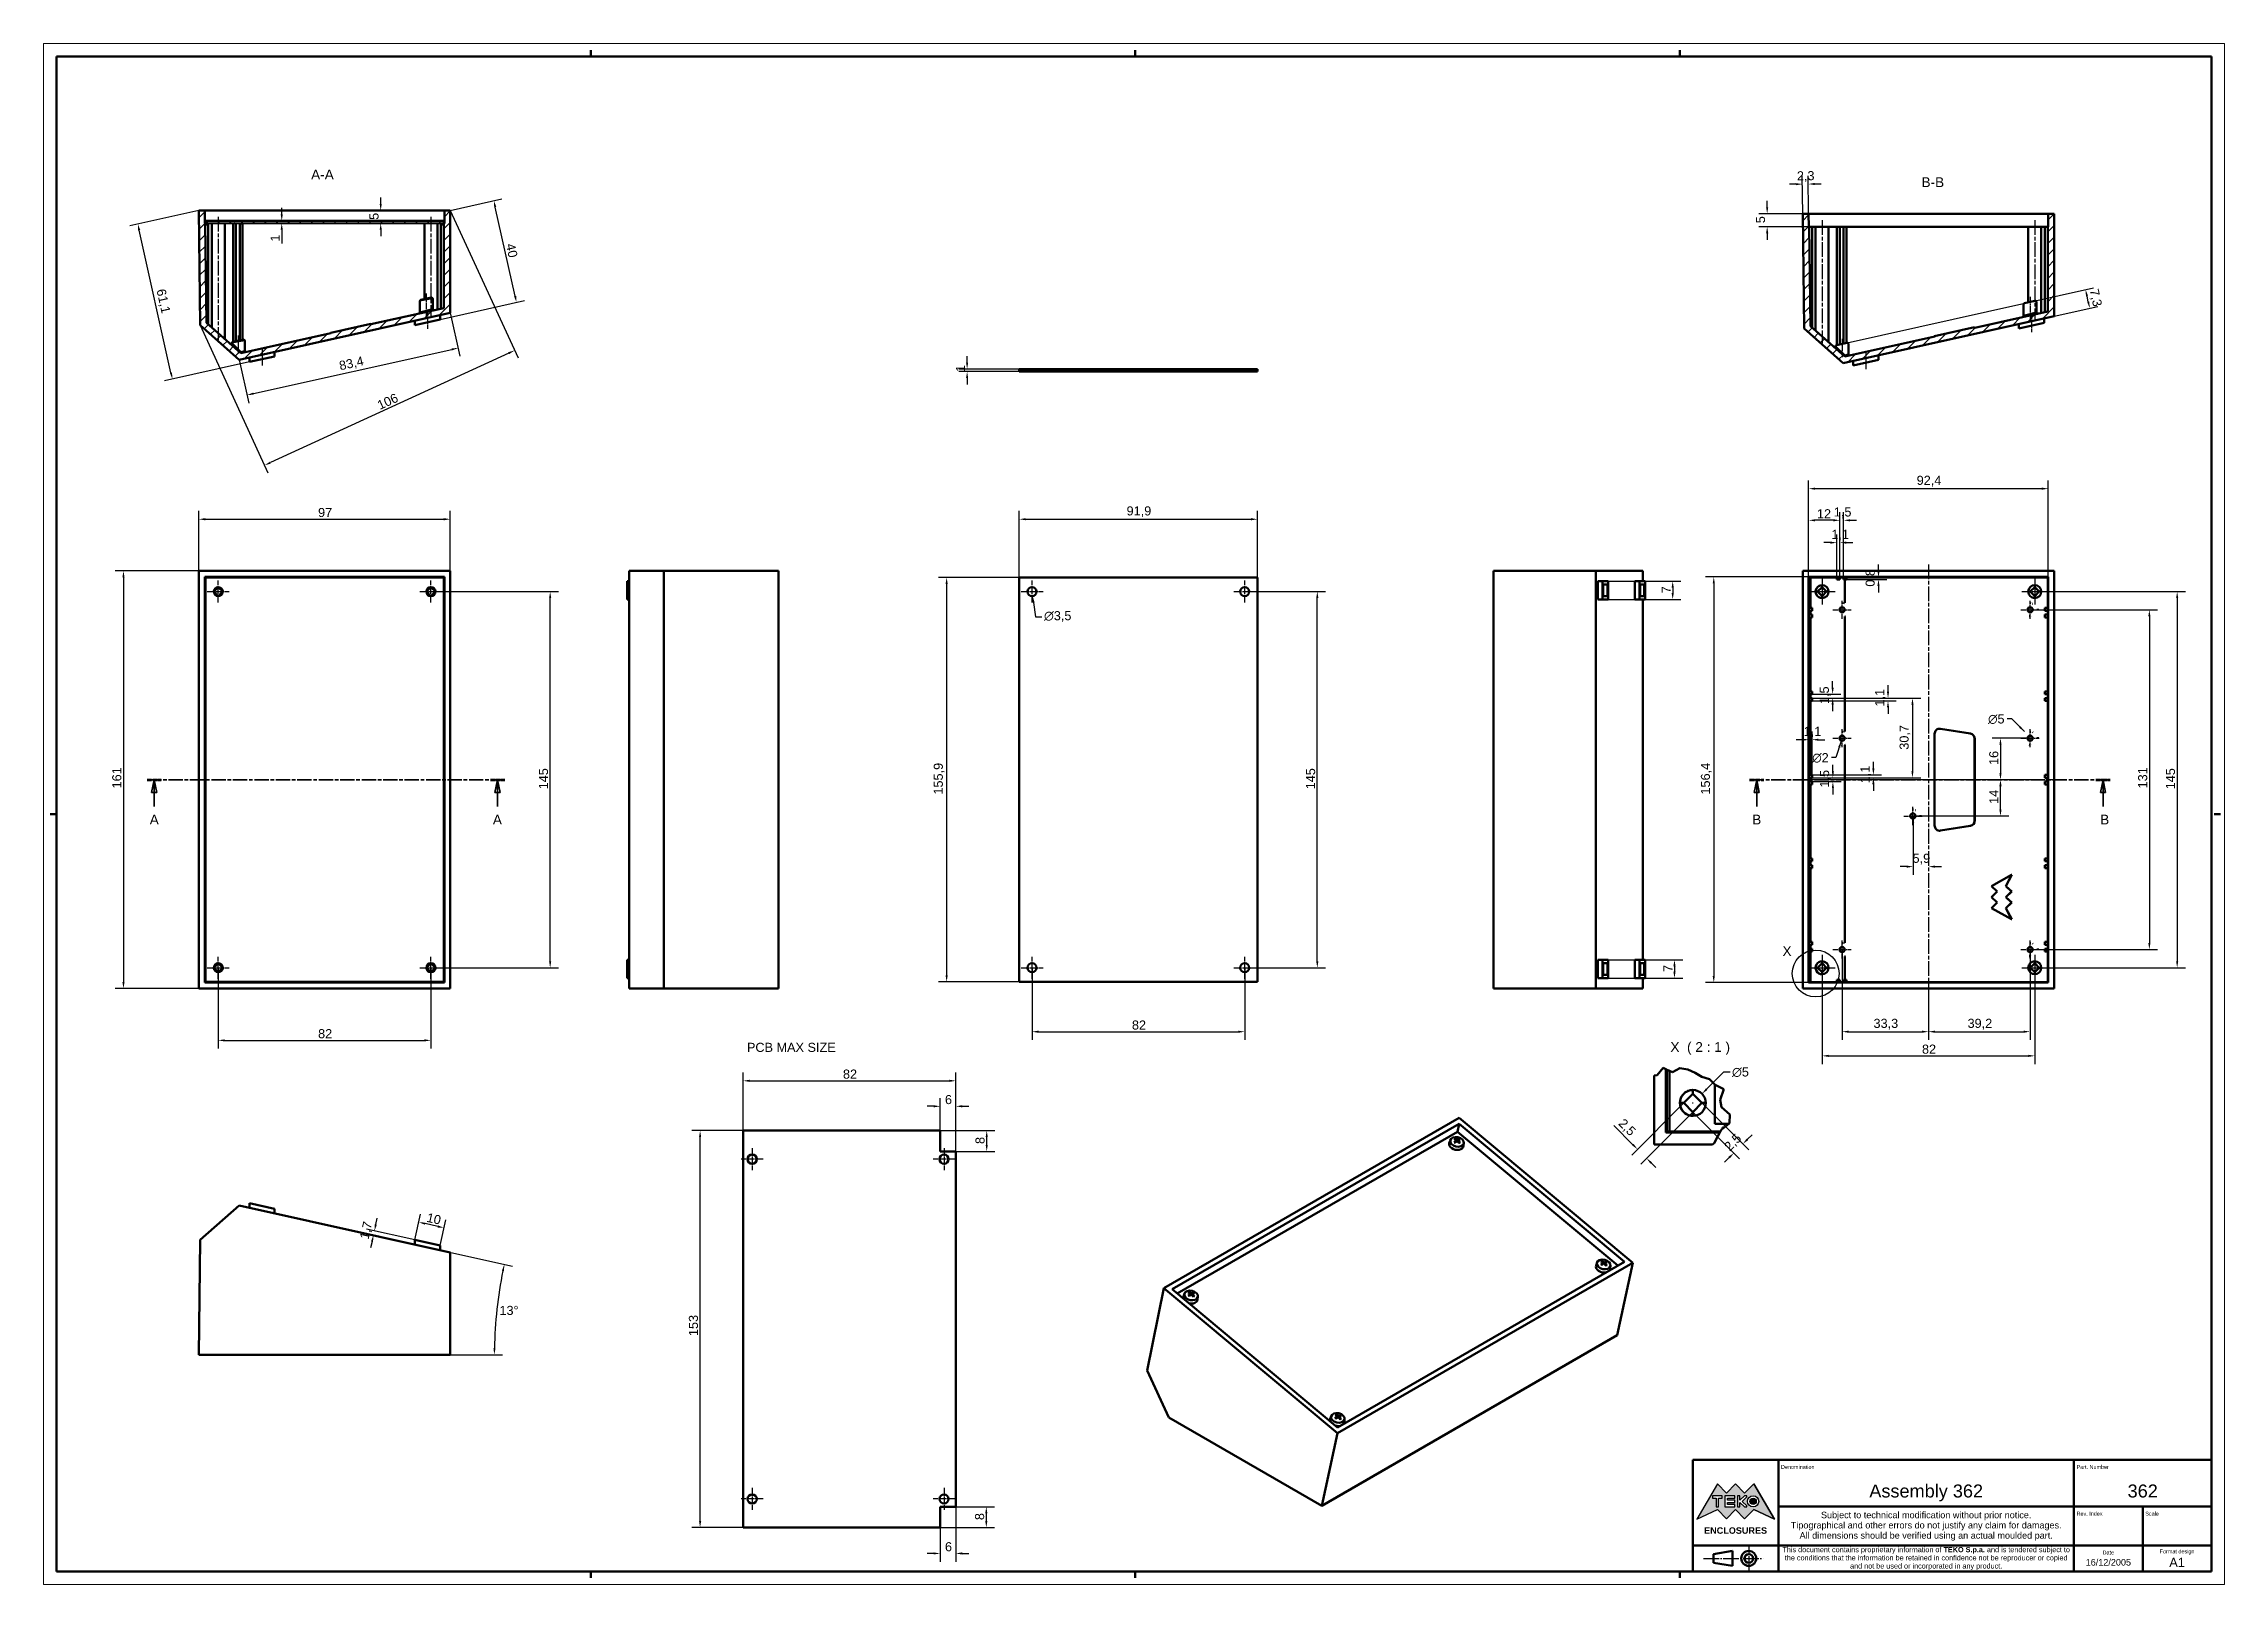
# Model space of a CAD drawing. Extents: x 0 to 841, y 0 to 594.
import ezdxf
from ezdxf.enums import TextEntityAlignment as Align

# ---------------------------------------------------------------- set-up
doc = ezdxf.new("R2010")
doc.units = 0
doc.linetypes.add('CHAIN', pattern=[0.3543, 0.2362, -0.0295, 0.0591, -0.0295])
doc.linetypes.add('LONG_DASH_DOTTED', pattern=[0.3001, 0.2362, -0.0295, 0.0049, -0.0295])
doc.layers.get('0').update_dxf_attribs({"lineweight": 25})
for name, color, linetype, lineweight in [('Centro(ISO)', 179, 'CHAIN', 25), ('Geometria schizzo(ISO)', 7, 'Continuous', 50), ('Linea del centro(ISO)', 179, 'CHAIN', 25), ('Linee dettaglio cerchio(ISO)', 179, 'Continuous', 25), ('Linee di interruzione(ISO)', 179, 'Continuous', 50), ('Linee di simmetria(ISO)', 250, 'LONG_DASH_DOTTED', 25), ('Linee di vista in sezione(ISO)', 7, 'LONG_DASH_DOTTED', 35), ('Quote(ISO)', 7, 'Continuous', 25), ('Simboli(ISO)', 7, 'Continuous', 25), ('Spigoli tangenti visibili(ISO)', 251, 'Continuous', 30), ('Spigoli visibili(ISO)', 7, 'Continuous', 50), ('Tratteggio', 3, 'Continuous', 9)]:
    doc.layers.add(name, color=color, linetype=linetype, lineweight=lineweight)
doc.styles.add('DEFAULT-ISO~0', font='ARIAL.TTF')
doc.styles.get("Standard").update_dxf_attribs({"font": 'ARIAL.TTF'})
doc.styles.add('Stile testo32', font='ARIAL.TTF')
doc.styles.add('Tabella-ISO', font='ARIAL.TTF')
doc.dimstyles.new('DEFAULT-ISO-Metodo 1b', dxfattribs={"dimtxt": 3.5, "dimasz": 2.5, "dimexe": 3.175, "dimexo": 0, "dimgap": 0.762, "dimtad": 1, "dimtoh": 1, "dimrnd": 1e-08, "dimtxsty": 'DEFAULT-ISO~0', "dimcen": 0.09, "dimdle": 10, "dimclrd": 2, "dimclre": 2, "dimclrt": 6, "dimazin": 2, "dimtfac": 0.714286, "dimtofl": 0, "dimtmove": 0, "dimatfit": 3, "dimfxl": 0, "dimtolj": 1, "dimlwd": 25, "dimlwe": 25, "dimarcsym": 0})
doc.dimstyles.new('DEFAULT-ISO-Metodo 1b$7', dxfattribs={"dimtxt": 3.5, "dimasz": 2.5, "dimexe": 3.175, "dimexo": 0, "dimgap": 0.762, "dimtad": 1, "dimtoh": 1, "dimrnd": 1e-08, "dimtxsty": 'DEFAULT-ISO~0', "dimcen": 0.09, "dimdle": 10, "dimclrd": 179, "dimclre": 2, "dimclrt": 6, "dimazin": 2, "dimtfac": 0.714286, "dimtofl": 0, "dimtmove": 0, "dimatfit": 3, "dimfxl": 0, "dimtolj": 1, "dimlwd": 25, "dimlwe": 25, "dimarcsym": 0})
pattern_1 = [(45, (0, 0), (-2.245064, 2.245064), [])]

msp = doc.modelspace()

# ---------------------------------------------------------------- texts
at = {"layer": 'Simboli(ISO)', "color": 7, "char_height": 3.75, "attachment_point": 7, "style": 'Stile testo32'}
for s, insert in [('A-A ', (103.168, 541.652)), ('B-B ', (724.202, 538.706)), ('X  ( 2 : 1 )', (627.367, 204.163, -318.518))]:
    msp.add_mtext(s, dxfattribs=dict(at, insert=insert))
at = {"layer": 'Simboli(ISO)', "color": 6, "char_height": 3.5, "width": 6.64067, "attachment_point": 1, "style": 'DEFAULT-ISO~0'}
for s, insert in [('{\\fAIGDT|b0|i0;\\H3.5000;n\\fArial|b0|i0;\\H3.5000;5}', (749.875, 335.401)), ('{\\fAIGDT|b0|i0;\\H3.5000;n\\fArial|b0|i0;\\H3.5000;2}', (682.063, 320.481))]:
    msp.add_mtext(s, dxfattribs=dict(at, insert=insert))
at = {"layer": 'Simboli(ISO)', "color": 7, "insert": (271.238, 208.782), "char_height": 3.5, "width": 34.24238, "attachment_point": 1, "style": 'Tabella-ISO'}
msp.add_mtext('{\\fArial|b0|i0;\\H3.5000;PCB MAX SIZE}', dxfattribs=at)

# ---------------------------------------------------------------- blocks, each defined once
blk = doc.blocks.new('Cartigli Cartiglio particolare')
at = {"layer": 'Tratteggio'}
h = blk.add_hatch(color=7, dxfattribs=at)
edge = h.paths.add_edge_path(flags=0)
edge.add_arc((-181.38, 32.01), 2.17, 0, 360)
h.paths.add_polyline_path([(-191.3, 33.23), (-188.43, 33.23), (-188.43, 34.14), (-192.24, 34.14), (-192.24, 29.87), (-188.43, 29.87), (-188.43, 30.79), (-191.3, 30.79), (-191.3, 31.55), (-188.43, 31.55), (-188.43, 32.47), (-191.3, 32.47)], flags=0)
h.paths.add_polyline_path([(-183.85, 33.77), (-183.85, 34.14), (-184.77, 34.14), (-186.47, 32.5), (-186.47, 34.14), (-187.38, 34.14), (-187.38, 29.86), (-186.47, 29.86), (-186.47, 31.5), (-184.77, 29.86), (-183.85, 29.86), (-183.85, 30.23), (-185.63, 32)], flags=0)
h.paths.add_polyline_path([(-195.64, 29.87), (-194.73, 29.87), (-194.73, 33.23), (-193.28, 33.23), (-193.28, 34.14), (-197.09, 34.14), (-197.09, 33.23), (-195.64, 33.23)], flags=0)
h.paths.add_polyline_path([(-184.66, 25.28), (-181.16, 28.83), (-173.2, 25.14), (-181.16, 38.74), (-184.66, 35.17), (-188.15, 38.74), (-191.64, 35.17), (-195.14, 38.74), (-203.1, 25.14), (-195.14, 28.83), (-191.64, 25.28), (-188.15, 28.83)])
h = blk.add_hatch(color=7, dxfattribs=at)
edge = h.paths.add_edge_path()
edge.add_arc((-181.38, 32.01), 1.22, 0, 360)
for p, q in [((-195.14, 38.74), (-203.1, 25.14)), ((-193.28, 34.14), (-197.09, 34.14)), ((-197.09, 34.14), (-197.09, 33.23)), ((-191.64, 35.17), (-195.14, 38.74)), ((-193.28, 33.23), (-193.28, 34.14)), ((-188.43, 34.14), (-192.24, 34.14)), ((-192.24, 34.14), (-192.24, 29.87)), ((-188.15, 38.74), (-191.64, 35.17)), ((-188.43, 33.23), (-188.43, 34.14)), ((-184.66, 35.17), (-188.15, 38.74)), ((-186.47, 34.14), (-187.38, 34.14)), ((-187.38, 34.14), (-187.38, 29.86)), ((-184.77, 34.14), (-186.47, 32.5)), ((-186.47, 32.5), (-186.47, 34.14)), ((-185.63, 32), (-183.85, 33.77)), ((-183.85, 34.14), (-184.77, 34.14)), ((-181.16, 38.74), (-184.66, 35.17)), ((-183.85, 33.77), (-183.85, 34.14)), ((-173.2, 25.14), (-181.16, 38.74)), ((-203.1, 25.14), (-195.14, 28.83)), ((-197.09, 33.23), (-195.64, 33.23)), ((-195.64, 33.23), (-195.64, 29.87)), ((-195.64, 29.87), (-194.73, 29.87)), ((-195.14, 28.83), (-191.64, 25.28)), ((-194.73, 29.87), (-194.73, 33.23)), ((-194.73, 33.23), (-193.28, 33.23)), ((-192.24, 29.87), (-188.43, 29.87)), ((-191.64, 25.28), (-188.15, 28.83)), ((-191.3, 33.23), (-188.43, 33.23)), ((-191.3, 32.47), (-191.3, 33.23)), ((-188.43, 32.47), (-191.3, 32.47)), ((-191.3, 30.79), (-191.3, 31.55)), ((-191.3, 31.55), (-188.43, 31.55)), ((-188.43, 30.79), (-191.3, 30.79)), ((-188.43, 31.55), (-188.43, 32.47)), ((-188.43, 29.87), (-188.43, 30.79)), ((-188.15, 28.83), (-184.66, 25.28)), ((-187.38, 29.86), (-186.47, 29.86)), ((-186.47, 29.86), (-186.47, 31.5)), ((-186.47, 31.5), (-184.77, 29.86)), ((-183.85, 30.23), (-185.63, 32)), ((-184.77, 29.86), (-183.85, 29.86)), ((-184.66, 25.28), (-181.16, 28.83)), ((-183.85, 29.86), (-183.85, 30.23)), ((-181.16, 28.83), (-173.2, 25.14))]:
    blk.add_line(p, q)
at = {"color": 7}
for p, q in [((-195.14, 38.74), (-203.1, 25.14)), ((-193.28, 34.14), (-197.09, 34.14)), ((-197.09, 34.14), (-197.09, 33.23)), ((-191.64, 35.17), (-195.14, 38.74)), ((-193.28, 33.23), (-193.28, 34.14)), ((-188.43, 34.14), (-192.24, 34.14)), ((-192.24, 34.14), (-192.24, 29.87)), ((-188.15, 38.74), (-191.64, 35.17)), ((-188.43, 33.23), (-188.43, 34.14)), ((-188.15, 38.74), (-184.66, 35.17)), ((-186.47, 34.14), (-187.38, 34.14)), ((-187.38, 34.14), (-187.38, 29.86)), ((-184.77, 34.14), (-186.47, 32.5)), ((-186.47, 32.5), (-186.47, 34.14)), ((-185.63, 32), (-183.85, 33.77)), ((-183.85, 34.14), (-184.77, 34.14)), ((-184.66, 35.17), (-181.16, 38.74)), ((-183.85, 33.77), (-183.85, 34.14)), ((-181.16, 38.74), (-173.2, 25.14)), ((-203.1, 25.14), (-195.14, 28.83)), ((-197.09, 33.23), (-195.64, 33.23)), ((-195.64, 33.23), (-195.64, 29.87)), ((-195.64, 29.87), (-194.73, 29.87)), ((-195.14, 28.83), (-191.64, 25.28)), ((-194.73, 29.87), (-194.73, 33.23)), ((-194.73, 33.23), (-193.28, 33.23)), ((-192.24, 29.87), (-188.43, 29.87)), ((-191.64, 25.28), (-188.15, 28.83)), ((-191.3, 33.23), (-188.43, 33.23)), ((-191.3, 32.47), (-191.3, 33.23)), ((-188.43, 32.47), (-191.3, 32.47)), ((-191.3, 31.55), (-188.43, 31.55)), ((-191.3, 30.79), (-191.3, 31.55)), ((-188.43, 30.79), (-191.3, 30.79)), ((-188.43, 31.55), (-188.43, 32.47)), ((-188.43, 29.87), (-188.43, 30.79)), ((-184.66, 25.28), (-188.15, 28.83)), ((-187.38, 29.86), (-186.47, 29.86)), ((-186.47, 29.86), (-186.47, 31.5)), ((-186.47, 31.5), (-184.77, 29.86)), ((-183.85, 30.23), (-185.63, 32)), ((-184.77, 29.86), (-183.85, 29.86)), ((-181.16, 28.83), (-184.66, 25.28)), ((-183.85, 29.86), (-183.85, 30.23)), ((-173.2, 25.14), (-181.16, 28.83))]:
    blk.add_line(p, q, dxfattribs=at)
for centre, radius in [((-181.38, 32.01), 2.17), ((-181.38, 32.01, 10), 1.22)]:
    blk.add_circle(centre, radius)
for radius in [2.17, 1.22]:
    blk.add_circle((-181.38, 32.01), radius, dxfattribs=at)
at = {"layer": 'Geometria schizzo(ISO)'}
for p, q in [((-204.65, 48), (-204.65, 5)), ((-4.65, 48), (-204.65, 48)), ((-171.65, 48), (-171.65, 30)), ((-57.65, 48), (-57.65, 5)), ((-4.65, 48), (-4.65, 5)), ((-171.65, 30), (-171.65, 5)), ((-4.65, 30), (-171.65, 30)), ((-31.15, 5), (-31.15, 30)), ((-204.65, 15), (-4.65, 15)), ((-196.65, 11.69), (-189.33, 12.88)), ((-196.65, 11.69), (-196.65, 8.31)), ((-189.33, 12.88), (-189.33, 7.12)), ((-204.65, 5), (-4.65, 5)), ((-196.65, 8.31), (-189.33, 7.12))]:
    blk.add_line(p, q, dxfattribs=at)
at = {"layer": 'Geometria schizzo(ISO)', "color": 4, "lineweight": 18}
blk.add_line((-0.15, 0), (0.35, 0), dxfattribs=at)
at = {"layer": 'Geometria schizzo(ISO)', "color": 131, "lineweight": 18}
blk.add_line((0.35, 0), (0.35, 0.5), dxfattribs=at)
at = {"layer": 'Geometria schizzo(ISO)'}
for radius in [2.88, 1.69]:
    blk.add_circle((-183.07, 10), radius, dxfattribs=at)
at = {"layer": 'Linee di simmetria(ISO)', "ltscale": 25.547039}
blk.add_line((-200.56, 10), (-177.56, 10), dxfattribs=at)
at = {"layer": 'Linee di simmetria(ISO)', "ltscale": 11.806988}
blk.add_line((-183.07, 14.5), (-183.07, 5.5), dxfattribs=at)
at = {"layer": 'Simboli(ISO)', "color": 1, "char_height": 1.5}
for s, insert, attachment_point in [('\\fArial|b0|i0;\\H1.5000;Denomination', (-170.65, 44.5), 7), ('\\fArial|b0|i0;\\H1.5000;Part. Number', (-56.65, 44.5), 7), ('\\fArial|b0|i0;\\H1.5000;Scale', (-30.15, 26.5), 7), ('\\fArial|b0|i0;\\H1.5000;Date', (-44.4, 11.5), 8), ('\\fArial|b0|i0;\\H1.5000;Format design', (-17.9, 11.5), 8)]:
    blk.add_mtext(s, dxfattribs=dict(at, insert=insert, attachment_point=attachment_point))
at = {"layer": 'Simboli(ISO)', "color": 7, "attachment_point": 2, "line_spacing_factor": 0.944221, "style": 'Tabella-ISO'}
for s, insert, char_height, width in [('Subject to technical modification without prior notice.\\PTipographical and other errors do not justify any claim for damages. \\PAll dimensions should be verified using an actual moulded part.', (-114.65, 28), 2.5, 110.6616), ('\\fArial|b0|i0;\\H2.0000;This document contains proprietary information of \\fArial|b1|i0;\\H2.0000;TEKO S.p.a.\\fArial|b0|i0;\\H2.0000; and is tendered subject to the conditions that the information be retained in confidence not be reproducer or copied and not be used or incorporated in any product.', (-114.65, 14.4), 2, 113.1843)]:
    blk.add_mtext(s, dxfattribs=dict(at, insert=insert, char_height=char_height, width=width))
at = {"layer": 'Simboli(ISO)', "color": 1, "insert": (-56.65, 26.5), "char_height": 1.5, "attachment_point": 7, "style": 'Tabella-ISO'}
blk.add_mtext('\\fArial|b0|i0;\\H1.5000;Rev. Index', dxfattribs=at)
at = {"layer": 'Simboli(ISO)', "color": 7, "insert": (-188.15, 22), "char_height": 2.5, "width": 25.7551, "attachment_point": 2, "style": 'Tabella-ISO'}
blk.add_mtext('\\fArial|b1|i0;\\H2.5000;ENCLOSURES', dxfattribs=at)
at = {"layer": 'Simboli(ISO)', "color": 7, "style": 'Tabella-ISO'}
for tag, height, p in [('DESCRIZIONE', 5, (-114.65, 36)), ('NUMERO_PARTE', 5, (-31.15, 36)), ('NUMERO_REVISIONE', 5, (-44.4, 20.5)), ('SCALA_GENERALE_VISTE', 5, (-17.9, 20.5)), ('DATA_CREAZIONE', 2.5, (-44.4, 8.5)), ('Dimensioni_foglio', 3.5, (-17.9, 8.5))]:
    blk.add_attdef(tag, text='', height=height, dxfattribs=at).set_placement(p, align=Align.MIDDLE_CENTER)
blk = doc.blocks.new('Bordi A1')
at = {"layer": 'Geometria schizzo(ISO)', "color": 4, "lineweight": 18}
for p, q in [((0, 594), (841, 594)), ((0, 0), (0, 594)), ((841, 594), (841, 0)), ((841, 0), (0, 0))]:
    blk.add_line(p, q, dxfattribs=at)
at = {"layer": 'Geometria schizzo(ISO)'}
for p, q in [((5, 5), (5, 589)), ((5, 589), (836, 589)), ((211, 591.5), (211, 589)), ((421, 591.5), (421, 589)), ((631, 591.5), (631, 589)), ((836, 589), (836, 5)), ((2.5, 297), (5, 297)), ((839.5, 297), (837, 297)), ((836, 5), (5, 5)), ((211, 2.5), (211, 5)), ((421, 2.5), (421, 5)), ((631, 2.5), (631, 5))]:
    blk.add_line(p, q, dxfattribs=at)
blk = doc.blocks.new('SezioneConv2d0')
at = {"layer": 'Linee di vista in sezione(ISO)', "linetype": 'CHAIN', "ltscale": 23.363575}
blk.add_line((39.89, 310.23), (177.81, 310.23), dxfattribs=at)
at = {"layer": 'Linee di vista in sezione(ISO)', "lineweight": 70, "ltscale": 7.186106}
for p, q in [((39.89, 310.23), (45.37, 310.23)), ((172.33, 310.23), (177.81, 310.23))]:
    blk.add_line(p, q, dxfattribs=at)
at = {"layer": 'Linee di vista in sezione(ISO)', "linetype": 'Continuous'}
for p, q in [((42.63, 310.23), (41.63, 305.23)), ((41.63, 305.23), (43.63, 305.23)), ((42.63, 305.23), (42.63, 310.23)), ((43.63, 305.23), (42.63, 310.23)), ((42.63, 299.84), (42.63, 305.23)), ((175.07, 310.23), (174.07, 305.23)), ((174.07, 305.23), (176.07, 305.23)), ((175.07, 305.23), (175.07, 310.23)), ((176.07, 305.23), (175.07, 310.23)), ((175.07, 299.84), (175.07, 305.23))]:
    blk.add_line(p, q, dxfattribs=at)
at = {"layer": 'Linee di vista in sezione(ISO)', "linetype": 'Continuous', "flags": 128}
for points in [[(43.63, 305.23), (42.63, 310.23)], [(176.07, 305.23), (175.07, 310.23)]]:
    blk.add_lwpolyline(points, dxfattribs=at)
at = {"layer": 'Linee di vista in sezione(ISO)'}
for points in [[(43.63, 305.23), (42.63, 310.23), (41.63, 305.23), (43.63, 305.23)], [(176.07, 305.23), (175.07, 310.23), (174.07, 305.23), (176.07, 305.23)]]:
    blk.add_solid(points, dxfattribs=at)
at = {"layer": 'Linee di vista in sezione(ISO)', "insert": (40.92, 292.98), "char_height": 3.75, "attachment_point": 7, "style": 'Stile testo32'}
blk.add_mtext('A', dxfattribs=at)
at = {"layer": 'Linee di vista in sezione(ISO)', "insert": (173.25, 292.98), "char_height": 3.75, "attachment_point": 7, "line_spacing_factor": 2.957778, "style": 'Stile testo32'}
blk.add_mtext('A', dxfattribs=at)
blk = doc.blocks.new('SezioneConv2d1')
at = {"layer": 'Linee di vista in sezione(ISO)', "linetype": 'CHAIN', "ltscale": 23.556871}
blk.add_line((657.88, 310.23), (796.96, 310.23), dxfattribs=at)
at = {"layer": 'Linee di vista in sezione(ISO)', "lineweight": 70, "ltscale": 7.275951}
for p, q in [((657.88, 310.23), (663.42, 310.23)), ((791.42, 310.23), (796.96, 310.23))]:
    blk.add_line(p, q, dxfattribs=at)
at = {"layer": 'Linee di vista in sezione(ISO)', "linetype": 'Continuous'}
for p, q in [((660.65, 310.23), (659.65, 305.23)), ((659.65, 305.23), (661.65, 305.23)), ((660.65, 305.23), (660.65, 310.23)), ((661.65, 305.23), (660.65, 310.23)), ((660.65, 299.85), (660.65, 305.23)), ((794.19, 310.23), (793.19, 305.23)), ((793.19, 305.23), (795.19, 305.23)), ((794.19, 305.23), (794.19, 310.23)), ((795.19, 305.23), (794.19, 310.23)), ((794.19, 299.85), (794.19, 305.23))]:
    blk.add_line(p, q, dxfattribs=at)
at = {"layer": 'Linee di vista in sezione(ISO)', "linetype": 'Continuous', "flags": 128}
for points in [[(661.65, 305.23), (660.65, 310.23)], [(795.19, 305.23), (794.19, 310.23)]]:
    blk.add_lwpolyline(points, dxfattribs=at)
at = {"layer": 'Linee di vista in sezione(ISO)'}
for points in [[(661.65, 305.23), (660.65, 310.23), (659.65, 305.23), (661.65, 305.23)], [(795.19, 305.23), (794.19, 310.23), (793.19, 305.23), (795.19, 305.23)]]:
    blk.add_solid(points, dxfattribs=at)
at = {"layer": 'Linee di vista in sezione(ISO)', "char_height": 3.75, "attachment_point": 7, "style": 'Stile testo32'}
for insert in [(658.9, 292.98), (793.1, 292.98)]:
    blk.add_mtext('B', dxfattribs=dict(at, insert=insert))
blk = doc.blocks.new('*D61')
at = {"layer": 'Defpoints', "color": 0, "linetype": 'Continuous'}
for p in [(36.34, 524.48), (59.84, 529.72), (79.34, 471.26)]:
    blk.add_point(p, dxfattribs=at)
at = {"layer": 'Quote(ISO)', "color": 2, "linetype": 'Continuous', "lineweight": 25}
for p, q in [((59.84, 529.72), (33.24, 523.79)), ((49.12, 467.09), (36.88, 522.04)), ((79.34, 471.26), (46.57, 463.96))]:
    blk.add_line(p, q, dxfattribs=at)
at = {"layer": 'Quote(ISO)', "color": 2, "linetype": 'Continuous'}
for points in [[(37.29, 522.13), (36.47, 521.95), (36.34, 524.48)], [(49.53, 467.18), (48.72, 467), (49.67, 464.65)]]:
    blk.add_solid(points, dxfattribs=at)
at = {"layer": 'Quote(ISO)', "color": 6, "linetype": 'Continuous', "lineweight": 25, "insert": (46.93, 499.76), "char_height": 3.5, "attachment_point": 1, "rotation": 282.56, "style": 'DEFAULT-ISO~0'}
blk.add_mtext('\\A1;61,1', dxfattribs=at)
blk = doc.blocks.new('*D62')
at = {"layer": 'Defpoints', "color": 0, "linetype": 'Continuous'}
for p in [(173.63, 533.46), (156.84, 529.71), (152.94, 487.66)]:
    blk.add_point(p, dxfattribs=at)
at = {"layer": 'Quote(ISO)', "color": 2, "linetype": 'Continuous', "lineweight": 25}
for p, q in [((156.84, 529.71), (176.73, 534.15)), ((181.83, 496.66), (174.18, 531.01)), ((152.94, 487.66), (185.47, 494.91))]:
    blk.add_line(p, q, dxfattribs=at)
at = {"layer": 'Quote(ISO)', "color": 2, "linetype": 'Continuous'}
for points in [[(174.58, 531.11), (173.77, 530.92), (173.63, 533.46)], [(182.24, 496.75), (181.42, 496.57), (182.37, 494.22)]]:
    blk.add_solid(points, dxfattribs=at)
at = {"layer": 'Quote(ISO)', "color": 6, "linetype": 'Continuous', "lineweight": 25, "insert": (181.68, 517.29), "char_height": 3.5, "attachment_point": 1, "rotation": 282.56, "style": 'DEFAULT-ISO~0'}
blk.add_mtext('\\A1;40', dxfattribs=at)
blk = doc.blocks.new('*D63')
at = {"layer": 'Defpoints', "color": 0, "linetype": 'Continuous'}
for p in [(62.39, 525.72), (62.39, 524.72), (91.83, 524.72)]:
    blk.add_point(p, dxfattribs=at)
at = {"layer": 'Quote(ISO)', "color": 2, "linetype": 'Continuous', "lineweight": 25}
for p, q in [((91.83, 528.22), (91.83, 530.72)), ((91.83, 522.22), (91.83, 516.91))]:
    blk.add_line(p, q, dxfattribs=at)
at = {"layer": 'Quote(ISO)', "color": 2, "linetype": 'Continuous'}
for points in [[(91.41, 522.22), (92.25, 522.22), (91.83, 524.72)], [(91.42, 528.22), (92.25, 528.22), (91.83, 525.72)]]:
    blk.add_solid(points, dxfattribs=at)
at = {"layer": 'Quote(ISO)', "color": 6, "linetype": 'Continuous', "lineweight": 25, "insert": (87.55, 517.67), "char_height": 3.5, "attachment_point": 1, "rotation": 89.99625, "style": 'DEFAULT-ISO~0'}
blk.add_mtext('\\A1;1', dxfattribs=at)
blk = doc.blocks.new('*D64')
at = {"layer": 'Defpoints', "color": 0, "linetype": 'Continuous'}
for p in [(129.99, 524.72), (154.29, 524.71), (156.84, 529.71)]:
    blk.add_point(p, dxfattribs=at)
at = {"layer": 'Quote(ISO)', "color": 2, "linetype": 'Continuous', "lineweight": 25}
for p, q in [((129.99, 532.22), (129.99, 534.72)), ((156.84, 529.71), (126.82, 529.72)), ((129.99, 522.22), (129.99, 519.72))]:
    blk.add_line(p, q, dxfattribs=at)
at = {"layer": 'Quote(ISO)', "color": 2, "linetype": 'Continuous'}
for points in [[(129.58, 532.22), (130.41, 532.22), (129.99, 529.72)], [(129.58, 522.22), (130.41, 522.22), (129.99, 524.72)]]:
    blk.add_solid(points, dxfattribs=at)
at = {"layer": 'Quote(ISO)', "color": 6, "linetype": 'Continuous', "lineweight": 25, "insert": (125.67, 526.06), "char_height": 3.5, "attachment_point": 1, "rotation": 89.99625, "style": 'DEFAULT-ISO~0'}
blk.add_mtext('\\A1;5', dxfattribs=at)
blk = doc.blocks.new('*D65')
at = {"layer": 'Defpoints', "color": 0, "linetype": 'Continuous'}
for p in [(156.84, 410.64), (59.84, 390.73), (156.84, 390.73)]:
    blk.add_point(p, dxfattribs=at)
at = {"layer": 'Quote(ISO)', "color": 2, "linetype": 'Continuous', "lineweight": 25}
for p, q in [((59.84, 390.73), (59.84, 413.82)), ((156.84, 390.73), (156.84, 413.82)), ((62.34, 410.64), (154.34, 410.64))]:
    blk.add_line(p, q, dxfattribs=at)
at = {"layer": 'Quote(ISO)', "color": 2, "linetype": 'Continuous'}
for points in [[(62.34, 411.06), (62.34, 410.23), (59.84, 410.64)], [(154.34, 411.06), (154.34, 410.23), (156.84, 410.64)]]:
    blk.add_solid(points, dxfattribs=at)
at = {"layer": 'Quote(ISO)', "color": 6, "linetype": 'Continuous', "lineweight": 25, "insert": (105.84, 414.98), "char_height": 3.5, "attachment_point": 1, "style": 'DEFAULT-ISO~0'}
blk.add_mtext('\\A1;97', dxfattribs=at)
blk = doc.blocks.new('*D66')
at = {"layer": 'Defpoints', "color": 0, "linetype": 'Continuous'}
for p in [(59.84, 390.73), (30.8, 229.73), (59.84, 229.73)]:
    blk.add_point(p, dxfattribs=at)
at = {"layer": 'Quote(ISO)', "color": 2, "linetype": 'Continuous', "lineweight": 25}
for p, q in [((59.84, 390.73), (27.62, 390.73)), ((30.8, 388.23), (30.8, 232.23)), ((59.84, 229.73), (27.62, 229.73))]:
    blk.add_line(p, q, dxfattribs=at)
at = {"layer": 'Quote(ISO)', "color": 2, "linetype": 'Continuous'}
for points in [[(30.38, 388.23), (31.21, 388.23), (30.8, 390.73)], [(30.38, 232.23), (31.21, 232.23), (30.8, 229.73)]]:
    blk.add_solid(points, dxfattribs=at)
at = {"layer": 'Quote(ISO)', "color": 6, "linetype": 'Continuous', "lineweight": 25, "insert": (26.46, 306.86), "char_height": 3.5, "attachment_point": 1, "rotation": 90, "style": 'DEFAULT-ISO~0'}
blk.add_mtext('\\A1;161', dxfattribs=at)
blk = doc.blocks.new('*D67')
at = {"layer": 'Defpoints', "color": 0, "linetype": 'Continuous'}
for p in [(67.34, 237.73), (149.34, 237.73), (149.34, 209.73)]:
    blk.add_point(p, dxfattribs=at)
at = {"layer": 'Quote(ISO)', "color": 2, "linetype": 'Continuous', "lineweight": 25}
for p, q in [((67.34, 237.73), (67.34, 206.55)), ((149.34, 237.73), (149.34, 206.55)), ((69.84, 209.73), (146.84, 209.73))]:
    blk.add_line(p, q, dxfattribs=at)
at = {"layer": 'Quote(ISO)', "color": 2, "linetype": 'Continuous'}
for points in [[(69.84, 210.14), (69.84, 209.31), (67.34, 209.73)], [(146.84, 210.14), (146.84, 209.31), (149.34, 209.73)]]:
    blk.add_solid(points, dxfattribs=at)
at = {"layer": 'Quote(ISO)', "color": 6, "linetype": 'Continuous', "lineweight": 25, "insert": (105.85, 214.06), "char_height": 3.5, "attachment_point": 1, "style": 'DEFAULT-ISO~0'}
blk.add_mtext('\\A1;82', dxfattribs=at)
blk = doc.blocks.new('*D68')
at = {"layer": 'Defpoints', "color": 0, "linetype": 'Continuous'}
for p in [(149.34, 382.73), (195.34, 382.73), (149.34, 237.73)]:
    blk.add_point(p, dxfattribs=at)
at = {"layer": 'Quote(ISO)', "color": 2, "linetype": 'Continuous', "lineweight": 25}
for p, q in [((149.34, 382.73), (198.52, 382.73)), ((195.34, 240.23), (195.34, 380.23)), ((149.34, 237.73), (198.52, 237.73))]:
    blk.add_line(p, q, dxfattribs=at)
at = {"layer": 'Quote(ISO)', "color": 2, "linetype": 'Continuous'}
for points in [[(194.93, 380.23), (195.76, 380.23), (195.34, 382.73)], [(194.93, 240.23), (195.76, 240.23), (195.34, 237.73)]]:
    blk.add_solid(points, dxfattribs=at)
at = {"layer": 'Quote(ISO)', "color": 6, "linetype": 'Continuous', "lineweight": 25, "insert": (191.01, 306.51), "char_height": 3.5, "attachment_point": 1, "rotation": 90, "style": 'DEFAULT-ISO~0'}
blk.add_mtext('\\A1;145', dxfattribs=at)
blk = doc.blocks.new('*D69')
at = {"layer": 'Defpoints', "color": 0, "linetype": 'Continuous'}
for p in [(468.14, 410.64), (376.24, 388.18), (468.14, 388.18)]:
    blk.add_point(p, dxfattribs=at)
at = {"layer": 'Quote(ISO)', "color": 2, "linetype": 'Continuous', "lineweight": 25}
for p, q in [((376.24, 388.18), (376.24, 413.82)), ((468.14, 388.18), (468.14, 413.82)), ((378.74, 410.64), (465.64, 410.64))]:
    blk.add_line(p, q, dxfattribs=at)
at = {"layer": 'Quote(ISO)', "color": 2, "linetype": 'Continuous'}
for points in [[(378.74, 411.06), (378.74, 410.23), (376.24, 410.64)], [(465.64, 411.06), (465.64, 410.23), (468.14, 410.64)]]:
    blk.add_solid(points, dxfattribs=at)
at = {"layer": 'Quote(ISO)', "color": 6, "linetype": 'Continuous', "lineweight": 25, "insert": (417.64, 415.61), "char_height": 3.5, "attachment_point": 1, "style": 'DEFAULT-ISO~0'}
blk.add_mtext('\\A1;91,9', dxfattribs=at)
blk = doc.blocks.new('*D70')
at = {"layer": 'Defpoints', "color": 0, "linetype": 'Continuous'}
for p in [(376.24, 388.18), (348.24, 232.28), (376.24, 232.28)]:
    blk.add_point(p, dxfattribs=at)
at = {"layer": 'Quote(ISO)', "color": 2, "linetype": 'Continuous', "lineweight": 25}
for p, q in [((376.24, 388.18), (345.07, 388.18)), ((348.24, 385.68), (348.24, 234.78)), ((376.24, 232.28), (345.07, 232.28))]:
    blk.add_line(p, q, dxfattribs=at)
at = {"layer": 'Quote(ISO)', "color": 2, "linetype": 'Continuous'}
for points in [[(347.82, 385.68), (348.66, 385.68), (348.24, 388.18)], [(347.82, 234.78), (348.66, 234.78), (348.24, 232.28)]]:
    blk.add_solid(points, dxfattribs=at)
at = {"layer": 'Quote(ISO)', "color": 6, "linetype": 'Continuous', "lineweight": 25, "insert": (343.27, 304.48), "char_height": 3.5, "attachment_point": 1, "rotation": 90, "style": 'DEFAULT-ISO~0'}
blk.add_mtext('\\A1;155,9', dxfattribs=at)
blk = doc.blocks.new('*D71')
at = {"layer": 'Defpoints', "color": 0, "linetype": 'Continuous'}
for p in [(463.19, 382.73), (491.19, 382.73), (463.19, 237.73)]:
    blk.add_point(p, dxfattribs=at)
at = {"layer": 'Quote(ISO)', "color": 2, "linetype": 'Continuous', "lineweight": 25}
for p, q in [((463.19, 382.73), (494.37, 382.73)), ((491.19, 240.23), (491.19, 380.23)), ((463.19, 237.73), (494.37, 237.73))]:
    blk.add_line(p, q, dxfattribs=at)
at = {"layer": 'Quote(ISO)', "color": 2, "linetype": 'Continuous'}
for points in [[(490.77, 380.23), (491.61, 380.23), (491.19, 382.73)], [(490.77, 240.23), (491.61, 240.23), (491.19, 237.73)]]:
    blk.add_solid(points, dxfattribs=at)
at = {"layer": 'Quote(ISO)', "color": 6, "linetype": 'Continuous', "lineweight": 25, "insert": (486.85, 306.51), "char_height": 3.5, "attachment_point": 1, "rotation": 90, "style": 'DEFAULT-ISO~0'}
blk.add_mtext('\\A1;145', dxfattribs=at)
blk = doc.blocks.new('*D72')
at = {"layer": 'Defpoints', "color": 0, "linetype": 'Continuous'}
for p in [(381.19, 237.73), (463.19, 237.73), (463.19, 213.06)]:
    blk.add_point(p, dxfattribs=at)
at = {"layer": 'Quote(ISO)', "color": 2, "linetype": 'Continuous', "lineweight": 25}
for p, q in [((381.19, 237.73), (381.19, 209.88)), ((463.19, 237.73), (463.19, 209.88)), ((383.69, 213.06), (460.69, 213.06))]:
    blk.add_line(p, q, dxfattribs=at)
at = {"layer": 'Quote(ISO)', "color": 2, "linetype": 'Continuous'}
for points in [[(383.69, 213.48), (383.69, 212.64), (381.19, 213.06)], [(460.69, 213.48), (460.69, 212.64), (463.19, 213.06)]]:
    blk.add_solid(points, dxfattribs=at)
at = {"layer": 'Quote(ISO)', "color": 6, "linetype": 'Continuous', "lineweight": 25, "insert": (419.7, 217.39), "char_height": 3.5, "attachment_point": 1, "style": 'DEFAULT-ISO~0'}
blk.add_mtext('\\A1;82', dxfattribs=at)
blk = doc.blocks.new('*D73')
at = {"layer": 'Defpoints', "color": 0, "linetype": 'Continuous'}
for p in [(356.14, 467.54), (376.24, 468.54), (376.24, 467.54)]:
    blk.add_point(p, dxfattribs=at)
at = {"layer": 'Quote(ISO)', "color": 2, "linetype": 'Continuous', "lineweight": 25}
for p, q in [((356.14, 471.04), (356.14, 473.54)), ((376.24, 468.54), (352.97, 468.54)), ((376.24, 467.54), (352.97, 467.54)), ((356.14, 465.04), (356.14, 462.54))]:
    blk.add_line(p, q, dxfattribs=at)
at = {"layer": 'Quote(ISO)', "color": 2, "linetype": 'Continuous'}
for points in [[(355.73, 471.04), (356.56, 471.04), (356.14, 468.54)], [(355.73, 465.04), (356.56, 465.04), (356.14, 467.54)]]:
    blk.add_solid(points, dxfattribs=at)
at = {"layer": 'Quote(ISO)', "color": 6, "linetype": 'Continuous', "lineweight": 25, "insert": (351.87, 467.4), "char_height": 3.5, "attachment_point": 1, "rotation": 89.99625, "style": 'DEFAULT-ISO~0'}
blk.add_mtext('\\A1;1', dxfattribs=at)
blk = doc.blocks.new('*D74')
at = {"layer": 'Defpoints', "color": 0, "linetype": 'Continuous'}
for p in [(773.08, 422.43), (680.68, 388.43), (773.08, 388.43)]:
    blk.add_point(p, dxfattribs=at)
at = {"layer": 'Quote(ISO)', "color": 2, "linetype": 'Continuous', "lineweight": 25}
for p, q in [((680.68, 388.43), (680.68, 425.6)), ((683.18, 422.43), (770.58, 422.43)), ((773.08, 388.43), (773.08, 425.6))]:
    blk.add_line(p, q, dxfattribs=at)
at = {"layer": 'Quote(ISO)', "color": 2, "linetype": 'Continuous'}
for points in [[(683.18, 422.84), (683.18, 422.01), (680.68, 422.43)], [(770.58, 422.84), (770.58, 422.01), (773.08, 422.43)]]:
    blk.add_solid(points, dxfattribs=at)
at = {"layer": 'Quote(ISO)', "color": 6, "linetype": 'Continuous', "lineweight": 25, "insert": (722.34, 427.4), "char_height": 3.5, "attachment_point": 1, "style": 'DEFAULT-ISO~0'}
blk.add_mtext('\\A1;92,4', dxfattribs=at)
blk = doc.blocks.new('*D75')
at = {"layer": 'Defpoints', "color": 0, "linetype": 'Continuous'}
for p in [(680.68, 388.43), (644.09, 232.03), (680.68, 232.03)]:
    blk.add_point(p, dxfattribs=at)
at = {"layer": 'Quote(ISO)', "color": 2, "linetype": 'Continuous', "lineweight": 25}
for p, q in [((680.68, 388.43), (640.91, 388.43)), ((644.09, 385.93), (644.09, 234.53)), ((680.68, 232.03), (640.91, 232.03))]:
    blk.add_line(p, q, dxfattribs=at)
at = {"layer": 'Quote(ISO)', "color": 2, "linetype": 'Continuous'}
for points in [[(643.67, 385.93), (644.5, 385.93), (644.09, 388.43)], [(643.67, 234.53), (644.5, 234.53), (644.09, 232.03)]]:
    blk.add_solid(points, dxfattribs=at)
at = {"layer": 'Quote(ISO)', "color": 6, "linetype": 'Continuous', "lineweight": 25, "insert": (639.12, 304.49), "char_height": 3.5, "attachment_point": 1, "rotation": 90, "style": 'DEFAULT-ISO~0'}
blk.add_mtext('\\A1;156,4', dxfattribs=at)
blk = doc.blocks.new('*D76')
at = {"layer": 'Defpoints', "color": 0, "linetype": 'Continuous'}
for p in [(767.87, 382.73), (767.87, 237.73), (822.79, 237.73)]:
    blk.add_point(p, dxfattribs=at)
at = {"layer": 'Quote(ISO)', "color": 2, "linetype": 'Continuous', "lineweight": 25}
for p, q in [((767.87, 382.73), (825.96, 382.73)), ((822.79, 380.23), (822.79, 240.23)), ((767.87, 237.73), (825.96, 237.73))]:
    blk.add_line(p, q, dxfattribs=at)
at = {"layer": 'Quote(ISO)', "color": 2, "linetype": 'Continuous'}
for points in [[(822.37, 380.23), (823.2, 380.23), (822.79, 382.73)], [(822.37, 240.23), (823.2, 240.23), (822.79, 237.73)]]:
    blk.add_solid(points, dxfattribs=at)
at = {"layer": 'Quote(ISO)', "color": 6, "linetype": 'Continuous', "lineweight": 25, "insert": (818.45, 306.51), "char_height": 3.5, "attachment_point": 1, "rotation": 90, "style": 'DEFAULT-ISO~0'}
blk.add_mtext('\\A1;145', dxfattribs=at)
blk = doc.blocks.new('*D77')
at = {"layer": 'Defpoints', "color": 0, "linetype": 'Continuous'}
for p in [(685.87, 237.73), (767.87, 237.73), (767.87, 203.76)]:
    blk.add_point(p, dxfattribs=at)
at = {"layer": 'Quote(ISO)', "color": 2, "linetype": 'Continuous', "lineweight": 25}
for p, q in [((685.87, 237.73), (685.87, 200.59)), ((767.87, 237.73), (767.87, 200.59)), ((688.37, 203.76), (765.37, 203.76))]:
    blk.add_line(p, q, dxfattribs=at)
at = {"layer": 'Quote(ISO)', "color": 2, "linetype": 'Continuous'}
for points in [[(688.37, 204.18), (688.37, 203.34), (685.87, 203.76)], [(765.37, 204.18), (765.37, 203.34), (767.87, 203.76)]]:
    blk.add_solid(points, dxfattribs=at)
at = {"layer": 'Quote(ISO)', "color": 6, "linetype": 'Continuous', "lineweight": 25, "insert": (724.38, 208.1), "char_height": 3.5, "attachment_point": 1, "style": 'DEFAULT-ISO~0'}
blk.add_mtext('\\A1;82', dxfattribs=at)
blk = doc.blocks.new('*D78')
at = {"layer": 'Defpoints', "color": 0, "linetype": 'Continuous'}
for p in [(680.68, 410.23), (680.68, 388.43), (692.68, 388.23)]:
    blk.add_point(p, dxfattribs=at)
at = {"layer": 'Quote(ISO)', "color": 2, "linetype": 'Continuous', "lineweight": 25}
for p, q in [((680.68, 388.43), (680.68, 413.4)), ((692.68, 388.23), (692.68, 413.4)), ((690.18, 410.23), (683.18, 410.23))]:
    blk.add_line(p, q, dxfattribs=at)
at = {"layer": 'Quote(ISO)', "color": 2, "linetype": 'Continuous'}
for points in [[(683.18, 410.64), (683.18, 409.81), (680.68, 410.23)], [(690.18, 410.64), (690.18, 409.81), (692.68, 410.23)]]:
    blk.add_solid(points, dxfattribs=at)
at = {"layer": 'Quote(ISO)', "color": 6, "linetype": 'Continuous', "lineweight": 25, "insert": (683.87, 414.5), "char_height": 3.5, "attachment_point": 1, "style": 'DEFAULT-ISO~0'}
blk.add_mtext('\\A1;12', dxfattribs=at)
blk = doc.blocks.new('*D79')
at = {"layer": 'Defpoints', "color": 0, "linetype": 'Continuous'}
for p in [(692.68, 401.62), (691.57, 388.23), (692.68, 388.23)]:
    blk.add_point(p, dxfattribs=at)
at = {"layer": 'Quote(ISO)', "color": 2, "linetype": 'Continuous', "lineweight": 25}
for p, q in [((691.57, 388.23), (691.57, 404.79)), ((692.68, 388.23), (692.68, 404.79)), ((689.07, 401.62), (686.57, 401.62)), ((695.18, 401.62), (697.68, 401.62))]:
    blk.add_line(p, q, dxfattribs=at)
at = {"layer": 'Quote(ISO)', "color": 2, "linetype": 'Continuous'}
for points in [[(689.07, 402.03), (689.07, 401.2), (691.57, 401.62)], [(695.18, 402.03), (695.18, 401.2), (692.68, 401.62)]]:
    blk.add_solid(points, dxfattribs=at)
at = {"layer": 'Quote(ISO)', "color": 6, "linetype": 'Continuous', "lineweight": 25, "insert": (689.44, 406.58), "char_height": 3.5, "attachment_point": 1, "style": 'DEFAULT-ISO~0'}
blk.add_mtext('\\A1;1,1', dxfattribs=at)
blk = doc.blocks.new('*D80')
at = {"layer": 'Defpoints', "color": 0, "linetype": 'Continuous'}
for p in [(692.68, 410.23), (692.68, 388.23), (694.17, 388.23)]:
    blk.add_point(p, dxfattribs=at)
at = {"layer": 'Quote(ISO)', "color": 2, "linetype": 'Continuous', "lineweight": 25}
for p, q in [((692.68, 388.23), (692.68, 413.4)), ((694.17, 388.23), (694.17, 413.4)), ((690.18, 410.23), (687.68, 410.23)), ((696.67, 410.23), (699.17, 410.23))]:
    blk.add_line(p, q, dxfattribs=at)
at = {"layer": 'Quote(ISO)', "color": 2, "linetype": 'Continuous'}
for points in [[(690.18, 410.64), (690.18, 409.81), (692.68, 410.23)], [(696.67, 410.64), (696.67, 409.81), (694.17, 410.23)]]:
    blk.add_solid(points, dxfattribs=at)
at = {"layer": 'Quote(ISO)', "color": 6, "linetype": 'Continuous', "lineweight": 25, "insert": (690.39, 415.2), "char_height": 3.5, "attachment_point": 1, "style": 'DEFAULT-ISO~0'}
blk.add_mtext('\\A1;1,5', dxfattribs=at)
blk = doc.blocks.new('*D81')
at = {"layer": 'Defpoints', "color": 0, "linetype": 'Continuous'}
for p in [(695.28, 387.43), (707.61, 388.23), (707.61, 388.23)]:
    blk.add_point(p, dxfattribs=at)
at = {"layer": 'Quote(ISO)', "color": 2, "linetype": 'Continuous', "lineweight": 25}
for p, q in [((695.28, 387.43), (710.78, 387.43)), ((707.61, 390.73), (707.61, 393.23)), ((707.61, 384.93), (707.61, 382.43))]:
    blk.add_line(p, q, dxfattribs=at)
at = {"layer": 'Quote(ISO)', "color": 2, "linetype": 'Continuous'}
for points in [[(707.19, 390.73), (708.02, 390.73), (707.61, 388.23)], [(707.19, 384.93), (708.02, 384.93), (707.61, 387.43)]]:
    blk.add_solid(points, dxfattribs=at)
at = {"layer": 'Quote(ISO)', "color": 6, "linetype": 'Continuous', "lineweight": 25, "insert": (702.64, 384.64), "char_height": 3.5, "attachment_point": 1, "rotation": 90, "style": 'DEFAULT-ISO~0'}
blk.add_mtext('\\A1;0,8', dxfattribs=at)
blk = doc.blocks.new('*D82')
at = {"layer": 'Defpoints', "color": 0, "linetype": 'Continuous'}
for p in [(681.97, 341.68), (681.97, 310.98), (720.71, 310.98)]:
    blk.add_point(p, dxfattribs=at)
at = {"layer": 'Quote(ISO)', "color": 2, "linetype": 'Continuous', "lineweight": 25}
for p, q in [((681.97, 341.68), (723.88, 341.68)), ((720.71, 339.18), (720.71, 313.48)), ((681.97, 310.98), (723.88, 310.98))]:
    blk.add_line(p, q, dxfattribs=at)
at = {"layer": 'Quote(ISO)', "color": 2, "linetype": 'Continuous'}
for points in [[(720.29, 339.18), (721.12, 339.18), (720.71, 341.68)], [(720.29, 313.48), (721.12, 313.48), (720.71, 310.98)]]:
    blk.add_solid(points, dxfattribs=at)
at = {"layer": 'Quote(ISO)', "color": 6, "linetype": 'Continuous', "lineweight": 25, "insert": (715.74, 321.78), "char_height": 3.5, "attachment_point": 1, "rotation": 90, "style": 'DEFAULT-ISO~0'}
blk.add_mtext('\\A1;30,7', dxfattribs=at)
blk = doc.blocks.new('*D83')
at = {"layer": 'Defpoints', "color": 0, "linetype": 'Continuous'}
for p in [(681.97, 341.68), (681.97, 340.58), (711.28, 341.68)]:
    blk.add_point(p, dxfattribs=at)
at = {"layer": 'Quote(ISO)', "color": 2, "linetype": 'Continuous', "lineweight": 25}
for p, q in [((711.28, 344.18), (711.28, 346.68)), ((681.97, 341.68), (714.46, 341.68)), ((681.97, 340.58), (714.46, 340.58)), ((711.28, 338.08), (711.28, 335.58))]:
    blk.add_line(p, q, dxfattribs=at)
at = {"layer": 'Quote(ISO)', "color": 2, "linetype": 'Continuous'}
for points in [[(710.87, 344.18), (711.7, 344.18), (711.28, 341.68)], [(710.87, 338.08), (711.7, 338.08), (711.28, 340.58)]]:
    blk.add_solid(points, dxfattribs=at)
at = {"layer": 'Quote(ISO)', "color": 6, "linetype": 'Continuous', "lineweight": 25, "insert": (706.31, 338.44), "char_height": 3.5, "attachment_point": 1, "rotation": 90, "style": 'DEFAULT-ISO~0'}
blk.add_mtext('\\A1;1,1', dxfattribs=at)
blk = doc.blocks.new('*D84')
at = {"layer": 'Defpoints', "color": 0, "linetype": 'Continuous'}
for p in [(681.97, 312.08), (681.97, 310.98), (705.64, 310.98)]:
    blk.add_point(p, dxfattribs=at)
at = {"layer": 'Quote(ISO)', "color": 2, "linetype": 'Continuous', "lineweight": 25}
for p, q in [((681.97, 312.08), (708.81, 312.08)), ((705.64, 314.58), (705.64, 317.08)), ((681.97, 310.98), (708.81, 310.98)), ((705.64, 308.48), (705.64, 305.98))]:
    blk.add_line(p, q, dxfattribs=at)
at = {"layer": 'Quote(ISO)', "color": 2, "linetype": 'Continuous'}
for points in [[(705.22, 314.58), (706.06, 314.58), (705.64, 312.08)], [(705.22, 308.48), (706.06, 308.48), (705.64, 310.98)]]:
    blk.add_solid(points, dxfattribs=at)
at = {"layer": 'Quote(ISO)', "color": 6, "linetype": 'Continuous', "lineweight": 25, "insert": (700.67, 308.84), "char_height": 3.5, "attachment_point": 1, "rotation": 90, "style": 'DEFAULT-ISO~0'}
blk.add_mtext('\\A1;1,1', dxfattribs=at)
blk = doc.blocks.new('*D85')
at = {"layer": 'Defpoints', "color": 0, "linetype": 'Continuous'}
for p in [(681.97, 343.18), (681.97, 341.68), (689.93, 341.68)]:
    blk.add_point(p, dxfattribs=at)
at = {"layer": 'Quote(ISO)', "color": 2, "linetype": 'Continuous', "lineweight": 25}
for p, q in [((689.93, 345.68), (689.93, 348.18)), ((681.97, 343.18), (693.11, 343.18)), ((681.97, 341.68), (693.11, 341.68)), ((689.93, 339.18), (689.93, 336.68))]:
    blk.add_line(p, q, dxfattribs=at)
at = {"layer": 'Quote(ISO)', "color": 2, "linetype": 'Continuous'}
for points in [[(689.52, 345.68), (690.35, 345.68), (689.93, 343.18)], [(689.52, 339.18), (690.35, 339.18), (689.93, 341.68)]]:
    blk.add_solid(points, dxfattribs=at)
at = {"layer": 'Quote(ISO)', "color": 6, "linetype": 'Continuous', "lineweight": 25, "insert": (684.97, 339.39), "char_height": 3.5, "attachment_point": 1, "rotation": 90, "style": 'DEFAULT-ISO~0'}
blk.add_mtext('\\A1;1,5', dxfattribs=at)
blk = doc.blocks.new('*D86')
at = {"layer": 'Defpoints', "color": 0, "linetype": 'Continuous'}
for p in [(681.97, 310.98), (681.97, 309.48), (690.02, 310.98)]:
    blk.add_point(p, dxfattribs=at)
at = {"layer": 'Quote(ISO)', "color": 2, "linetype": 'Continuous', "lineweight": 25}
for p, q in [((690.02, 313.48), (690.02, 315.98)), ((681.97, 310.98), (693.19, 310.98)), ((681.97, 309.48), (693.19, 309.48)), ((690.02, 306.98), (690.02, 304.48))]:
    blk.add_line(p, q, dxfattribs=at)
at = {"layer": 'Quote(ISO)', "color": 2, "linetype": 'Continuous'}
for points in [[(689.6, 313.48), (690.43, 313.48), (690.02, 310.98)], [(689.6, 306.98), (690.43, 306.98), (690.02, 309.48)]]:
    blk.add_solid(points, dxfattribs=at)
at = {"layer": 'Quote(ISO)', "color": 6, "linetype": 'Continuous', "lineweight": 25, "insert": (685.05, 307.19), "char_height": 3.5, "attachment_point": 1, "rotation": 90, "style": 'DEFAULT-ISO~0'}
blk.add_mtext('\\A1;1,5', dxfattribs=at)
blk = doc.blocks.new('Dettaglio2d0')
at = {"layer": 'Linee dettaglio cerchio(ISO)'}
blk.add_circle((683.38, 235.51), 9, dxfattribs=at)
at = {"layer": 'Linee dettaglio cerchio(ISO)', "insert": (670.59, 242.26), "char_height": 3.75, "attachment_point": 7, "style": 'Stile testo32'}
blk.add_mtext('X', dxfattribs=at)
blk = doc.blocks.new('*D87')
at = {"layer": 'Defpoints', "color": 0, "linetype": 'Continuous'}
for p in [(639.53, 185.6), (636.03, 182.1), (655.31, 169.82)]:
    blk.add_point(p, dxfattribs=at)
at = {"layer": 'Quote(ISO)', "color": 2, "linetype": 'Continuous', "lineweight": 25}
for p, q in [((639.53, 185.6), (657.56, 167.57)), ((636.03, 182.1), (654.06, 164.07)), ((657.08, 171.58), (658.85, 173.35)), ((650.05, 164.55), (648.28, 162.78))]:
    blk.add_line(p, q, dxfattribs=at)
at = {"layer": 'Quote(ISO)', "color": 2, "linetype": 'Continuous'}
for points in [[(656.79, 171.88), (657.38, 171.29), (655.31, 169.82)], [(649.75, 164.84), (650.34, 164.25), (651.81, 166.32)]]:
    blk.add_solid(points, dxfattribs=at)
at = {"layer": 'Quote(ISO)', "color": 6, "linetype": 'Continuous', "lineweight": 25, "insert": (647.77, 169.3), "char_height": 3.5, "attachment_point": 1, "rotation": 45.00166, "style": 'DEFAULT-ISO~0'}
blk.add_mtext('\\A1;2,5', dxfattribs=at)
blk = doc.blocks.new('*D88')
at = {"layer": 'Defpoints', "color": 0, "linetype": 'Continuous'}
for p in [(639.57, 189.14), (632.5, 182.07)]:
    blk.add_point(p, dxfattribs=at)
at = {"layer": 'Quote(ISO)', "color": 2, "linetype": 'Continuous', "lineweight": 25}
for p, q in [((647.86, 197.43), (641.34, 190.9)), ((650.36, 197.43), (647.86, 197.43)), ((635.94, 185.6), (636.12, 185.6)), ((636.03, 185.51), (636.03, 185.69))]:
    blk.add_line(p, q, dxfattribs=at)
at = {"layer": 'Quote(ISO)', "color": 2, "linetype": 'Continuous'}
blk.add_solid([(641.04, 191.2), (641.63, 190.61), (639.57, 189.14)], dxfattribs=at)
at = {"layer": 'Quote(ISO)', "color": 6, "linetype": 'Continuous', "lineweight": 25, "insert": (651.13, 199.31), "char_height": 3.5, "attachment_point": 1, "style": 'DEFAULT-ISO~0'}
blk.add_mtext('\\A1;∅5', dxfattribs=at)
blk = doc.blocks.new('*D89')
at = {"layer": 'Defpoints', "color": 0, "linetype": 'Continuous'}
for p in [(632.53, 185.6), (636.03, 182.1), (614.68, 167.74)]:
    blk.add_point(p, dxfattribs=at)
at = {"layer": 'Quote(ISO)', "color": 2, "linetype": 'Continuous', "lineweight": 25}
for p, q in [((632.53, 185.6), (612.43, 165.5)), ((612.91, 169.51), (605.5, 176.92)), ((636.03, 182.1), (615.93, 162)), ((619.95, 162.48), (621.71, 160.71))]:
    blk.add_line(p, q, dxfattribs=at)
at = {"layer": 'Quote(ISO)', "color": 2, "linetype": 'Continuous'}
for points in [[(613.2, 169.81), (612.62, 169.22), (614.68, 167.74)], [(620.24, 162.77), (619.65, 162.18), (618.18, 164.24)]]:
    blk.add_solid(points, dxfattribs=at)
at = {"layer": 'Quote(ISO)', "color": 6, "linetype": 'Continuous', "lineweight": 25, "insert": (609.55, 179.9), "char_height": 3.5, "attachment_point": 1, "rotation": 315, "style": 'DEFAULT-ISO~0'}
blk.add_mtext('\\A1;2,5', dxfattribs=at)
blk = doc.blocks.new('*D90')
at = {"layer": 'Defpoints', "color": 0, "linetype": 'Continuous'}
for p in [(680.88, 325.65), (681.97, 325.65), (681.97, 312.08)]:
    blk.add_point(p, dxfattribs=at)
at = {"layer": 'Quote(ISO)', "color": 2, "linetype": 'Continuous', "lineweight": 25}
for p, q in [((681.97, 312.08), (681.97, 328.82)), ((678.38, 325.65), (675.88, 325.65)), ((684.47, 325.65), (686.97, 325.65))]:
    blk.add_line(p, q, dxfattribs=at)
at = {"layer": 'Quote(ISO)', "color": 2, "linetype": 'Continuous'}
for points in [[(678.38, 326.06), (678.38, 325.23), (680.88, 325.65)], [(684.47, 326.06), (684.47, 325.23), (681.97, 325.65)]]:
    blk.add_solid(points, dxfattribs=at)
at = {"layer": 'Quote(ISO)', "color": 6, "linetype": 'Continuous', "lineweight": 25, "insert": (678.74, 330.62), "char_height": 3.5, "attachment_point": 1, "style": 'DEFAULT-ISO~0'}
blk.add_mtext('\\A1;1,1', dxfattribs=at)
blk = doc.blocks.new('*D91')
at = {"layer": 'Defpoints', "color": 0, "linetype": 'Continuous'}
for p in [(766.07, 375.73), (766.07, 244.73), (812.07, 244.73)]:
    blk.add_point(p, dxfattribs=at)
at = {"layer": 'Quote(ISO)', "color": 2, "linetype": 'Continuous', "lineweight": 25}
for p, q in [((766.07, 375.73), (815.25, 375.73)), ((812.07, 373.23), (812.07, 247.23)), ((766.07, 244.73), (815.25, 244.73))]:
    blk.add_line(p, q, dxfattribs=at)
at = {"layer": 'Quote(ISO)', "color": 2, "linetype": 'Continuous'}
for points in [[(811.66, 373.23), (812.49, 373.23), (812.07, 375.73)], [(811.66, 247.23), (812.49, 247.23), (812.07, 244.73)]]:
    blk.add_solid(points, dxfattribs=at)
at = {"layer": 'Quote(ISO)', "color": 6, "linetype": 'Continuous', "lineweight": 25, "insert": (807.73, 306.86), "char_height": 3.5, "attachment_point": 1, "rotation": 90, "style": 'DEFAULT-ISO~0'}
blk.add_mtext('\\A1;131', dxfattribs=at)
blk = doc.blocks.new('*D92')
at = {"layer": 'Defpoints', "color": 0, "linetype": 'Continuous'}
for p in [(766.07, 326.23), (754.65, 310.23), (754.65, 310.23)]:
    blk.add_point(p, dxfattribs=at)
at = {"layer": 'Quote(ISO)', "color": 2, "linetype": 'Continuous', "lineweight": 25}
for p, q in [((766.07, 326.23), (751.48, 326.23)), ((754.65, 323.73), (754.65, 312.73))]:
    blk.add_line(p, q, dxfattribs=at)
at = {"layer": 'Quote(ISO)', "color": 2, "linetype": 'Continuous'}
for points in [[(754.23, 323.73), (755.07, 323.73), (754.65, 326.23)], [(754.23, 312.73), (755.07, 312.73), (754.65, 310.23)]]:
    blk.add_solid(points, dxfattribs=at)
at = {"layer": 'Quote(ISO)', "color": 6, "linetype": 'Continuous', "lineweight": 25, "insert": (750.31, 315.89), "char_height": 3.5, "attachment_point": 1, "rotation": 90, "style": 'DEFAULT-ISO~0'}
blk.add_mtext('\\A1;16', dxfattribs=at)
blk = doc.blocks.new('*D93')
at = {"layer": 'Defpoints', "color": 0, "linetype": 'Continuous'}
for p in [(754.65, 310.23), (754.65, 310.23), (720.87, 296.23)]:
    blk.add_point(p, dxfattribs=at)
at = {"layer": 'Quote(ISO)', "color": 2, "linetype": 'Continuous', "lineweight": 25}
for p, q in [((754.65, 298.73), (754.65, 307.73)), ((720.87, 296.23), (757.83, 296.23))]:
    blk.add_line(p, q, dxfattribs=at)
at = {"layer": 'Quote(ISO)', "color": 2, "linetype": 'Continuous'}
for points in [[(754.23, 307.73), (755.07, 307.73), (754.65, 310.23)], [(754.23, 298.73), (755.07, 298.73), (754.65, 296.23)]]:
    blk.add_solid(points, dxfattribs=at)
at = {"layer": 'Quote(ISO)', "color": 6, "linetype": 'Continuous', "lineweight": 25, "insert": (750.37, 300.89), "char_height": 3.5, "attachment_point": 1, "rotation": 90, "style": 'DEFAULT-ISO~0'}
blk.add_mtext('\\A1;14', dxfattribs=at)
blk = doc.blocks.new('*D94')
at = {"layer": 'Defpoints', "color": 0, "linetype": 'Continuous'}
for p in [(380.95, 384.46), (381.43, 380.99)]:
    blk.add_point(p, dxfattribs=at)
at = {"layer": 'Quote(ISO)', "color": 2, "linetype": 'Continuous', "lineweight": 25}
for p, q in [((381.1, 382.73), (381.28, 382.73)), ((381.19, 382.64), (381.19, 382.82)), ((381.77, 378.52), (382.52, 373.04)), ((382.52, 373.04), (385.02, 373.04))]:
    blk.add_line(p, q, dxfattribs=at)
at = {"layer": 'Quote(ISO)', "color": 2, "linetype": 'Continuous'}
blk.add_solid([(382.18, 378.57), (381.35, 378.46), (381.43, 380.99)], dxfattribs=at)
at = {"layer": 'Quote(ISO)', "color": 6, "linetype": 'Continuous', "lineweight": 25, "insert": (385.78, 375.2), "char_height": 3.5, "attachment_point": 1, "style": 'DEFAULT-ISO~0'}
blk.add_mtext('\\A1;∅3,5', dxfattribs=at)
blk = doc.blocks.new('*D95')
at = {"layer": 'Defpoints', "color": 0, "linetype": 'Continuous'}
for p in [(787.47, 499.14), (775.37, 488.96), (695.47, 478.64)]:
    blk.add_point(p, dxfattribs=at)
at = {"layer": 'Quote(ISO)', "color": 2, "linetype": 'Continuous', "lineweight": 25}
for p, q in [((695.47, 478.64), (790.57, 499.83)), ((788.52, 494.45), (788.02, 496.7)), ((775.37, 488.96), (792.16, 492.7))]:
    blk.add_line(p, q, dxfattribs=at)
at = {"layer": 'Quote(ISO)', "color": 2, "linetype": 'Continuous'}
for points in [[(788.42, 496.79), (787.61, 496.61), (787.47, 499.14)], [(788.92, 494.55), (788.11, 494.36), (789.06, 492.01)]]:
    blk.add_solid(points, dxfattribs=at)
at = {"layer": 'Quote(ISO)', "color": 6, "linetype": 'Continuous', "lineweight": 25, "insert": (792.43, 499.75), "char_height": 3.5, "attachment_point": 1, "rotation": 282.56, "style": 'DEFAULT-ISO~0'}
blk.add_mtext('\\A1;7,3', dxfattribs=at)
blk = doc.blocks.new('*D96')
at = {"layer": 'Defpoints', "color": 0, "linetype": 'Continuous'}
for p in [(664.68, 523.42), (680.68, 528.42), (694.73, 523.41)]:
    blk.add_point(p, dxfattribs=at)
at = {"layer": 'Quote(ISO)', "color": 2, "linetype": 'Continuous', "lineweight": 25}
for p, q in [((664.68, 530.92), (664.68, 533.42)), ((680.68, 528.42), (661.5, 528.42)), ((694.73, 523.41), (661.5, 523.42)), ((664.67, 520.92), (664.67, 518.42))]:
    blk.add_line(p, q, dxfattribs=at)
at = {"layer": 'Quote(ISO)', "color": 2, "linetype": 'Continuous'}
for points in [[(664.26, 530.92), (665.09, 530.92), (664.68, 528.42)], [(664.26, 520.92), (665.09, 520.92), (664.68, 523.42)]]:
    blk.add_solid(points, dxfattribs=at)
at = {"layer": 'Quote(ISO)', "color": 6, "linetype": 'Continuous', "lineweight": 25, "insert": (660.35, 524.76), "char_height": 3.5, "attachment_point": 1, "rotation": 89.99625, "style": 'DEFAULT-ISO~0'}
blk.add_mtext('\\A1;5', dxfattribs=at)
blk = doc.blocks.new('*D97')
at = {"layer": 'Defpoints', "color": 0, "linetype": 'Continuous'}
for p in [(603.35, 386.73), (603.35, 379.73), (628.25, 379.73)]:
    blk.add_point(p, dxfattribs=at)
at = {"layer": 'Quote(ISO)', "color": 2, "linetype": 'Continuous', "lineweight": 25}
for p, q in [((603.35, 386.73), (631.42, 386.73)), ((603.35, 379.73), (631.42, 379.73)), ((628.25, 384.23), (628.25, 382.23))]:
    blk.add_line(p, q, dxfattribs=at)
at = {"layer": 'Quote(ISO)', "color": 2, "linetype": 'Continuous'}
for points in [[(627.83, 384.23), (628.66, 384.23), (628.25, 386.73)], [(627.83, 382.23), (628.66, 382.23), (628.25, 379.73)]]:
    blk.add_solid(points, dxfattribs=at)
at = {"layer": 'Quote(ISO)', "color": 6, "linetype": 'Continuous', "lineweight": 25, "insert": (623.98, 382.1), "char_height": 3.5, "attachment_point": 1, "rotation": 90, "style": 'DEFAULT-ISO~0'}
blk.add_mtext('\\A1;7', dxfattribs=at)
blk = doc.blocks.new('*D98')
at = {"layer": 'Defpoints', "color": 0, "linetype": 'Continuous'}
for p in [(603.35, 240.73), (603.35, 233.73), (628.93, 233.73)]:
    blk.add_point(p, dxfattribs=at)
at = {"layer": 'Quote(ISO)', "color": 2, "linetype": 'Continuous', "lineweight": 25}
for p, q in [((603.35, 240.73), (632.1, 240.73)), ((628.93, 238.23), (628.93, 236.23)), ((603.35, 233.73), (632.1, 233.73))]:
    blk.add_line(p, q, dxfattribs=at)
at = {"layer": 'Quote(ISO)', "color": 2, "linetype": 'Continuous'}
for points in [[(628.51, 238.23), (629.35, 238.23), (628.93, 240.73)], [(628.51, 236.23), (629.35, 236.23), (628.93, 233.73)]]:
    blk.add_solid(points, dxfattribs=at)
at = {"layer": 'Quote(ISO)', "color": 6, "linetype": 'Continuous', "lineweight": 25, "insert": (624.67, 236.1), "char_height": 3.5, "attachment_point": 1, "rotation": 90, "style": 'DEFAULT-ISO~0'}
blk.add_mtext('\\A1;7', dxfattribs=at)
blk = doc.blocks.new('*D99')
at = {"layer": 'Defpoints', "color": 0, "linetype": 'Continuous'}
for p in [(253.17, 174.92), (269.75, 174.92), (269.75, 21.92)]:
    blk.add_point(p, dxfattribs=at)
at = {"layer": 'Quote(ISO)', "color": 2, "linetype": 'Continuous', "lineweight": 25}
for p, q in [((269.75, 174.92), (250, 174.92)), ((253.17, 24.42), (253.17, 172.42)), ((269.75, 21.92), (250, 21.92))]:
    blk.add_line(p, q, dxfattribs=at)
at = {"layer": 'Quote(ISO)', "color": 2, "linetype": 'Continuous'}
for points in [[(252.76, 172.42), (253.59, 172.42), (253.17, 174.92)], [(252.76, 24.42), (253.59, 24.42), (253.17, 21.92)]]:
    blk.add_solid(points, dxfattribs=at)
at = {"layer": 'Quote(ISO)', "color": 6, "linetype": 'Continuous', "lineweight": 25, "insert": (248.84, 95.72), "char_height": 3.5, "attachment_point": 1, "rotation": 90, "style": 'DEFAULT-ISO~0'}
blk.add_mtext('\\A1;153', dxfattribs=at)
blk = doc.blocks.new('*D100')
at = {"layer": 'Defpoints', "color": 0, "linetype": 'Continuous'}
for p in [(351.75, 184.31), (345.75, 174.92), (351.75, 166.92)]:
    blk.add_point(p, dxfattribs=at)
at = {"layer": 'Quote(ISO)', "color": 2, "linetype": 'Continuous', "lineweight": 25}
for p, q in [((345.75, 174.92), (345.75, 187.49)), ((351.75, 166.92), (351.75, 187.49)), ((343.25, 184.31), (340.75, 184.31)), ((354.25, 184.31), (356.75, 184.31))]:
    blk.add_line(p, q, dxfattribs=at)
at = {"layer": 'Quote(ISO)', "color": 2, "linetype": 'Continuous'}
for points in [[(343.25, 184.73), (343.25, 183.9), (345.75, 184.31)], [(354.25, 184.73), (354.25, 183.9), (351.75, 184.31)]]:
    blk.add_solid(points, dxfattribs=at)
at = {"layer": 'Quote(ISO)', "color": 6, "linetype": 'Continuous', "lineweight": 25, "insert": (347.6, 188.65), "char_height": 3.5, "attachment_point": 1, "style": 'DEFAULT-ISO~0'}
blk.add_mtext('\\A1;6', dxfattribs=at)
blk = doc.blocks.new('*D101')
at = {"layer": 'Defpoints', "color": 0, "linetype": 'Continuous'}
for p in [(345.75, 174.92), (363.71, 174.92), (351.75, 166.92)]:
    blk.add_point(p, dxfattribs=at)
at = {"layer": 'Quote(ISO)', "color": 2, "linetype": 'Continuous', "lineweight": 25}
for p, q in [((345.75, 174.92), (366.88, 174.92)), ((363.71, 169.42), (363.71, 172.42)), ((351.75, 166.92), (366.88, 166.92))]:
    blk.add_line(p, q, dxfattribs=at)
at = {"layer": 'Quote(ISO)', "color": 2, "linetype": 'Continuous'}
for points in [[(363.29, 172.42), (364.12, 172.42), (363.71, 174.92)], [(363.29, 169.42), (364.12, 169.42), (363.71, 166.92)]]:
    blk.add_solid(points, dxfattribs=at)
at = {"layer": 'Quote(ISO)', "color": 6, "linetype": 'Continuous', "lineweight": 25, "insert": (359.37, 169.77), "char_height": 3.5, "attachment_point": 1, "rotation": 90, "style": 'DEFAULT-ISO~0'}
blk.add_mtext('\\A1;8', dxfattribs=at)
blk = doc.blocks.new('*D102')
at = {"layer": 'Defpoints', "color": 0, "linetype": 'Continuous'}
for p in [(351.75, 29.92), (345.75, 21.92), (363.54, 21.92)]:
    blk.add_point(p, dxfattribs=at)
at = {"layer": 'Quote(ISO)', "color": 2, "linetype": 'Continuous', "lineweight": 25}
for p, q in [((351.75, 29.92), (366.71, 29.92)), ((363.54, 27.42), (363.54, 24.42)), ((345.75, 21.92), (366.71, 21.92))]:
    blk.add_line(p, q, dxfattribs=at)
at = {"layer": 'Quote(ISO)', "color": 2, "linetype": 'Continuous'}
for points in [[(363.12, 27.42), (363.95, 27.42), (363.54, 29.92)], [(363.12, 24.42), (363.95, 24.42), (363.54, 21.92)]]:
    blk.add_solid(points, dxfattribs=at)
at = {"layer": 'Quote(ISO)', "color": 6, "linetype": 'Continuous', "lineweight": 25, "insert": (359.2, 24.77), "char_height": 3.5, "attachment_point": 1, "rotation": 90, "style": 'DEFAULT-ISO~0'}
blk.add_mtext('\\A1;8', dxfattribs=at)
blk = doc.blocks.new('*D103')
at = {"layer": 'Defpoints', "color": 0, "linetype": 'Continuous'}
for p in [(75.44, 146.12), (175.54, 111.84), (156.84, 88.54), (333.83, 88.55)]:
    blk.add_point(p, dxfattribs=at)
at = {"layer": 'Quote(ISO)', "color": 2, "linetype": 'Continuous', "lineweight": 25}
for p, q in [((75.44, 146.12), (180.76, 122.65)), ((156.84, 88.54), (177.01, 88.54))]:
    blk.add_line(p, q, dxfattribs=at)
blk.add_arc((333.83, 88.55), 160, 168.33526, 179.1085, dxfattribs=at)
at = {"layer": 'Quote(ISO)', "color": 2, "linetype": 'Continuous'}
for points in [[(176.73, 120.98), (177.55, 120.81), (177.66, 123.34)], [(174.27, 91.03), (173.44, 91.04), (173.83, 88.54)]]:
    blk.add_solid(points, dxfattribs=at)
at = {"layer": 'Quote(ISO)', "color": 6, "linetype": 'Continuous', "lineweight": 25, "insert": (175.79, 107.36), "char_height": 3.5, "attachment_point": 1, "style": 'DEFAULT-ISO~0'}
blk.add_mtext('\\A1;13°', dxfattribs=at)
blk = doc.blocks.new('*D104')
at = {"layer": 'Defpoints', "color": 0, "linetype": 'Continuous'}
for p in [(351.75, 194.14), (269.75, 174.92), (351.75, 166.92)]:
    blk.add_point(p, dxfattribs=at)
at = {"layer": 'Quote(ISO)', "color": 2, "linetype": 'Continuous', "lineweight": 25}
for p, q in [((269.75, 174.92), (269.75, 197.32)), ((272.25, 194.14), (349.25, 194.14)), ((351.75, 166.92), (351.75, 197.32))]:
    blk.add_line(p, q, dxfattribs=at)
at = {"layer": 'Quote(ISO)', "color": 2, "linetype": 'Continuous'}
for points in [[(272.25, 194.56), (272.25, 193.72), (269.75, 194.14)], [(349.25, 194.56), (349.25, 193.72), (351.75, 194.14)]]:
    blk.add_solid(points, dxfattribs=at)
at = {"layer": 'Quote(ISO)', "color": 6, "linetype": 'Continuous', "lineweight": 25, "insert": (308.26, 198.48), "char_height": 3.5, "attachment_point": 1, "style": 'DEFAULT-ISO~0'}
blk.add_mtext('\\A1;82', dxfattribs=at)
blk = doc.blocks.new('*D105')
at = {"layer": 'Defpoints', "color": 0, "linetype": 'Continuous'}
for p in [(144.7, 139.61), (143.18, 132.77), (152.94, 130.59)]:
    blk.add_point(p, dxfattribs=at)
at = {"layer": 'Quote(ISO)', "color": 2, "linetype": 'Continuous', "lineweight": 25}
for p, q in [((143.18, 132.77), (145.39, 142.71)), ((152.02, 137.98), (147.14, 139.07)), ((152.94, 130.59), (155.15, 140.54))]:
    blk.add_line(p, q, dxfattribs=at)
at = {"layer": 'Quote(ISO)', "color": 2, "linetype": 'Continuous'}
for points in [[(147.23, 139.47), (147.05, 138.66), (144.7, 139.61)], [(152.11, 138.39), (151.93, 137.57), (154.46, 137.44)]]:
    blk.add_solid(points, dxfattribs=at)
at = {"layer": 'Quote(ISO)', "color": 6, "linetype": 'Continuous', "lineweight": 25, "insert": (148.24, 143.26), "char_height": 3.5, "attachment_point": 1, "rotation": 347.44, "style": 'DEFAULT-ISO~0'}
blk.add_mtext('\\A1;10', dxfattribs=at)
blk = doc.blocks.new('*D106')
at = {"layer": 'Defpoints', "color": 0, "linetype": 'Continuous'}
for p in [(127.19, 134.59), (143.18, 132.77), (156.84, 127.98)]:
    blk.add_point(p, dxfattribs=at)
at = {"layer": 'Quote(ISO)', "color": 2, "linetype": 'Continuous', "lineweight": 25}
for p, q in [((143.18, 132.77), (124.46, 136.94)), ((128.1, 138.69), (128.65, 141.13)), ((126.65, 132.15), (126.1, 129.71))]:
    blk.add_line(p, q, dxfattribs=at)
at = {"layer": 'Quote(ISO)', "color": 2, "linetype": 'Continuous'}
for points in [[(126.24, 132.24), (127.05, 132.06), (127.19, 134.59)], [(127.7, 138.78), (128.51, 138.6), (127.56, 136.25)]]:
    blk.add_solid(points, dxfattribs=at)
at = {"layer": 'Quote(ISO)', "color": 6, "linetype": 'Continuous', "lineweight": 25, "insert": (121.87, 133.55), "char_height": 3.5, "attachment_point": 1, "rotation": 77.44, "style": 'DEFAULT-ISO~0'}
blk.add_mtext('\\A1;1,7', dxfattribs=at)
blk = doc.blocks.new('*D107')
at = {"layer": 'Defpoints', "color": 0, "linetype": 'Continuous'}
for p in [(678.24, 539.84), (678.38, 528.42), (680.68, 528.42)]:
    blk.add_point(p, dxfattribs=at)
at = {"layer": 'Quote(ISO)', "color": 2, "linetype": 'Continuous', "lineweight": 25}
for p, q in [((675.74, 539.81), (673.24, 539.77)), ((678.38, 528.42), (678.2, 543.01)), ((680.68, 528.42), (680.5, 543.04)), ((683.03, 539.89), (685.53, 539.93))]:
    blk.add_line(p, q, dxfattribs=at)
at = {"layer": 'Quote(ISO)', "color": 2, "linetype": 'Continuous'}
for points in [[(675.73, 540.22), (675.74, 539.39), (678.24, 539.84)], [(683.03, 540.31), (683.04, 539.48), (680.53, 539.86)]]:
    blk.add_solid(points, dxfattribs=at)
at = {"layer": 'Quote(ISO)', "color": 6, "linetype": 'Continuous', "lineweight": 25, "insert": (676.11, 544.78), "char_height": 3.5, "attachment_point": 1, "rotation": 0.70361, "style": 'DEFAULT-ISO~0'}
blk.add_mtext('\\A1;2,3', dxfattribs=at)
blk = doc.blocks.new('*D108')
at = {"layer": 'Defpoints', "color": 0, "linetype": 'Continuous'}
for p in [(156.84, 529.71), (60.39, 485.42), (85.19, 431.42)]:
    blk.add_point(p, dxfattribs=at)
at = {"layer": 'Quote(ISO)', "color": 2, "linetype": 'Continuous', "lineweight": 25}
for p, q in [((156.84, 529.71), (182.97, 472.83)), ((60.39, 485.42), (86.51, 428.54)), ((179.37, 474.67), (87.46, 432.46))]:
    blk.add_line(p, q, dxfattribs=at)
at = {"layer": 'Quote(ISO)', "color": 2, "linetype": 'Continuous'}
for points in [[(179.2, 475.05), (179.54, 474.29), (181.64, 475.72)], [(87.28, 432.84), (87.63, 432.09), (85.19, 431.42)]]:
    blk.add_solid(points, dxfattribs=at)
at = {"layer": 'Quote(ISO)', "color": 6, "linetype": 'Continuous', "lineweight": 25, "insert": (128.24, 455.96), "char_height": 3.5, "attachment_point": 1, "rotation": 24.66552, "style": 'DEFAULT-ISO~0'}
blk.add_mtext('\\A1;106', dxfattribs=at)
blk = doc.blocks.new('*D109')
at = {"layer": 'Defpoints', "color": 0, "linetype": 'Continuous'}
for p in [(351.75, 29.92), (345.75, 21.92), (351.75, 11.92)]:
    blk.add_point(p, dxfattribs=at)
at = {"layer": 'Quote(ISO)', "color": 2, "linetype": 'Continuous', "lineweight": 25}
for p, q in [((351.75, 29.92), (351.75, 8.75)), ((345.75, 21.92), (345.75, 8.75)), ((343.25, 11.92), (340.75, 11.92)), ((354.25, 11.92), (356.75, 11.92))]:
    blk.add_line(p, q, dxfattribs=at)
at = {"layer": 'Quote(ISO)', "color": 2, "linetype": 'Continuous'}
for points in [[(343.25, 12.34), (343.25, 11.51), (345.75, 11.92)], [(354.25, 12.34), (354.25, 11.51), (351.75, 11.92)]]:
    blk.add_solid(points, dxfattribs=at)
at = {"layer": 'Quote(ISO)', "color": 6, "linetype": 'Continuous', "lineweight": 25, "insert": (347.6, 16.26), "char_height": 3.5, "attachment_point": 1, "style": 'DEFAULT-ISO~0'}
blk.add_mtext('\\A1;6', dxfattribs=at)
blk = doc.blocks.new('*D110')
at = {"layer": 'Defpoints', "color": 0, "linetype": 'Continuous'}
for p in [(156.84, 490.27), (75.44, 472.13), (159.87, 476.66)]:
    blk.add_point(p, dxfattribs=at)
at = {"layer": 'Quote(ISO)', "color": 2, "linetype": 'Continuous', "lineweight": 25}
for p, q in [((156.84, 490.27), (160.56, 473.56)), ((75.44, 472.13), (79.16, 455.42)), ((80.91, 459.06), (157.43, 476.11))]:
    blk.add_line(p, q, dxfattribs=at)
at = {"layer": 'Quote(ISO)', "color": 2, "linetype": 'Continuous'}
for points in [[(157.34, 476.52), (157.52, 475.71), (159.87, 476.66)], [(80.82, 459.47), (81, 458.66), (78.47, 458.52)]]:
    blk.add_solid(points, dxfattribs=at)
at = {"layer": 'Quote(ISO)', "color": 6, "linetype": 'Continuous', "lineweight": 25, "insert": (113.66, 471.45), "char_height": 3.5, "attachment_point": 1, "rotation": 12.56, "style": 'DEFAULT-ISO~0'}
blk.add_mtext('\\A1;83,4', dxfattribs=at)
blk = doc.blocks.new('*D111')
at = {"layer": 'Defpoints', "color": 0, "linetype": 'Continuous'}
for p in [(720.96, 296.23), (726.88, 276.71), (726.88, 227.23)]:
    blk.add_point(p, dxfattribs=at)
at = {"layer": 'Quote(ISO)', "color": 2, "linetype": 'Continuous', "lineweight": 25}
for p, q in [((720.96, 296.23), (720.96, 273.53)), ((718.46, 276.71), (715.96, 276.71)), ((729.38, 276.71), (731.88, 276.71))]:
    blk.add_line(p, q, dxfattribs=at)
at = {"layer": 'Quote(ISO)', "color": 2, "linetype": 'Continuous'}
for points in [[(718.46, 277.12), (718.46, 276.29), (720.96, 276.71)], [(729.38, 277.12), (729.38, 276.29), (726.88, 276.71)]]:
    blk.add_solid(points, dxfattribs=at)
at = {"layer": 'Quote(ISO)', "color": 6, "linetype": 'Continuous', "lineweight": 25, "insert": (720.73, 281.68), "char_height": 3.5, "attachment_point": 1, "style": 'DEFAULT-ISO~0'}
blk.add_mtext('\\A1;5,9', dxfattribs=at)
blk = doc.blocks.new('*D112')
at = {"layer": 'Defpoints', "color": 0, "linetype": 'Continuous'}
for p in [(693.58, 244.73), (726.88, 227.23), (726.88, 213.08)]:
    blk.add_point(p, dxfattribs=at)
at = {"layer": 'Quote(ISO)', "color": 2, "linetype": 'Continuous', "lineweight": 25}
for p, q in [((693.58, 244.73), (693.58, 209.9)), ((726.88, 227.23), (726.88, 209.9)), ((696.08, 213.08), (724.38, 213.08))]:
    blk.add_line(p, q, dxfattribs=at)
at = {"layer": 'Quote(ISO)', "color": 2, "linetype": 'Continuous'}
for points in [[(696.08, 213.49), (696.08, 212.66), (693.58, 213.08)], [(724.38, 213.49), (724.38, 212.66), (726.88, 213.08)]]:
    blk.add_solid(points, dxfattribs=at)
at = {"layer": 'Quote(ISO)', "color": 6, "linetype": 'Continuous', "lineweight": 25, "insert": (705.68, 218.04), "char_height": 3.5, "attachment_point": 1, "style": 'DEFAULT-ISO~0'}
blk.add_mtext('\\A1;33,3', dxfattribs=at)
blk = doc.blocks.new('*D113')
at = {"layer": 'Defpoints', "color": 0, "linetype": 'Continuous'}
for p in [(766.07, 244.73), (726.88, 227.23), (766.07, 213.08)]:
    blk.add_point(p, dxfattribs=at)
at = {"layer": 'Quote(ISO)', "color": 2, "linetype": 'Continuous', "lineweight": 25}
for p, q in [((766.07, 244.73), (766.07, 209.9)), ((726.88, 227.23), (726.88, 209.9)), ((729.38, 213.08), (763.57, 213.08))]:
    blk.add_line(p, q, dxfattribs=at)
at = {"layer": 'Quote(ISO)', "color": 2, "linetype": 'Continuous'}
for points in [[(729.38, 213.49), (729.38, 212.66), (726.88, 213.08)], [(763.57, 213.49), (763.57, 212.66), (766.07, 213.08)]]:
    blk.add_solid(points, dxfattribs=at)
at = {"layer": 'Quote(ISO)', "color": 6, "linetype": 'Continuous', "lineweight": 25, "insert": (741.95, 218.04), "char_height": 3.5, "attachment_point": 1, "style": 'DEFAULT-ISO~0'}
blk.add_mtext('\\A1;39,2', dxfattribs=at)

# ---------------------------------------------------------------- dimensions: what is measured, and where the dimension line sits
at = {"layer": 'Quote(ISO)', "color": 2, "linetype": 'Continuous', "lineweight": 25}
for base, p1, p2, angle, override, picture, middle in [((678.235, 539.836), (680.675, 528.415), (678.375, 528.415), 0.703609, {"dimtoh": 0, "dimdec": 2, "dimtp": 0, "dimtm": 0, "dimtdec": 2}, '*D107', (679.385, 539.85)), ((91.832, 524.719), (62.394, 525.721), (62.394, 524.721), 89.996249, {"dimtoh": 0, "dimdec": 2, "dimse1": 1, "dimse2": 1, "dimtp": 0, "dimtm": 0, "dimtdec": 2}, '*D63', (91.831, 518.312)), ((129.993, 524.716), (156.844, 529.715), (154.294, 524.715), 89.996249, {"dimtoh": 0, "dimdec": 2, "dimse2": 1, "dimtp": 0, "dimtm": 0, "dimtdec": 2}, '*D64', (129.993, 527.216)), ((173.633, 533.455), (152.937, 487.659), (156.844, 529.715), 282.56, {"dimtoh": 0, "dimdec": 0, "dimtp": 0, "dimtm": 0, "dimtdec": 2}, '*D62', (178.003, 513.836)), ((664.675, 523.416), (680.675, 528.415), (694.725, 523.414), 269.996249, {"dimtoh": 0, "dimdec": 2, "dimtp": 0, "dimtm": 0, "dimtdec": 2}, '*D96', (664.675, 525.916)), ((36.336, 524.484), (79.342, 471.262), (59.844, 529.721), 282.56, {"dimtoh": 0, "dimdec": 2, "dimlfac": 0.996737, "dimtp": 0, "dimtm": 0, "dimtdec": 2}, '*D61', (43.001, 494.567)), ((85.185, 431.422), (156.844, 529.715), (60.388, 485.42), 24.665522, {"dimtoh": 0, "dimdec": 0, "dimtp": 0, "dimtm": 0, "dimtdec": 2}, '*D108', (133.413, 453.569)), ((787.474, 499.14), (775.373, 488.965), (695.473, 478.642), 282.56, {"dimtoh": 0, "dimdec": 2, "dimtp": 0, "dimtm": 0, "dimtdec": 2}, '*D95', (788.268, 495.577)), ((159.874, 476.657), (75.437, 472.134), (156.842, 490.27), 192.56, {"dimtoh": 0, "dimdec": 2, "dimtp": 0, "dimtm": 0, "dimtdec": 2}, '*D110', (119.172, 467.589)), ((356.142, 467.54), (376.241, 468.538), (376.241, 467.538), 89.996249, {"dimtoh": 0, "dimdec": 2, "dimtp": 0, "dimtm": 0, "dimtdec": 2}, '*D73', (356.142, 468.04)), ((156.844, 410.642), (59.844, 390.728), (156.844, 390.728), 180, {"dimdec": 2, "dimtp": 0, "dimtm": 0, "dimtdec": 2}, '*D65', (108.344, 410.642)), ((468.141, 410.642), (376.241, 388.178), (468.141, 388.178), 0, {"dimtoh": 0, "dimdec": 2, "dimtp": 0, "dimtm": 0, "dimtdec": 2}, '*D69', (422.191, 410.642)), ((680.675, 410.228), (692.675, 388.228), (680.675, 388.428), 180, {"dimtoh": 0, "dimdec": 2, "dimtp": 0, "dimtm": 0, "dimtdec": 2}, '*D78', (686.199, 410.228)), ((30.797, 229.728), (59.844, 390.728), (59.844, 229.728), 90, {"dimtoh": 0, "dimdec": 2, "dimtp": 0, "dimtm": 0, "dimtdec": 2, "dimtmove": 1}, '*D66', (30.797, 310.228)), ((348.241, 232.278), (376.241, 388.178), (376.241, 232.278), 270, {"dimtoh": 0, "dimdec": 2, "dimtp": 0, "dimtm": 0, "dimtdec": 2, "dimtmove": 1}, '*D70', (348.241, 310.228)), ((644.086, 232.028), (680.675, 388.428), (680.675, 232.028), 270, {"dimtoh": 0, "dimdec": 2, "dimtp": 0, "dimtm": 0, "dimtdec": 2, "dimtmove": 1}, '*D75', (644.086, 310.228)), ((707.607, 388.228), (695.275, 387.428), (707.607, 388.228), 270, {"dimtoh": 0, "dimdec": 2, "dimse2": 1, "dimtp": 0, "dimtm": 0, "dimtdec": 2, "dimtmove": 1}, '*D81', (707.607, 387.828)), ((195.344, 382.728), (149.344, 237.728), (149.344, 382.728), 90, {"dimtoh": 0, "dimdec": 2, "dimtp": 0, "dimtm": 0, "dimtdec": 2, "dimtmove": 1}, '*D68', (195.344, 310.228)), ((491.191, 382.728), (463.191, 237.728), (463.191, 382.728), 90, {"dimtoh": 0, "dimdec": 2, "dimtp": 0, "dimtm": 0, "dimtdec": 2, "dimtmove": 1}, '*D71', (491.191, 310.228)), ((628.246, 379.728), (603.352, 386.728), (603.352, 379.728), 270, {"dimtoh": 0, "dimdec": 2, "dimtp": 0, "dimtm": 0, "dimtdec": 2, "dimtmove": 1}, '*D97', (628.246, 383.228)), ((822.786, 237.728), (767.875, 382.728), (767.875, 237.728), 90, {"dimtoh": 0, "dimdec": 2, "dimtp": 0, "dimtm": 0, "dimtdec": 2, "dimtmove": 1}, '*D76', (822.786, 310.228)), ((812.073, 244.728), (766.073, 375.728), (766.073, 244.728), 90, {"dimtoh": 0, "dimdec": 2, "dimtp": 0, "dimtm": 0, "dimtdec": 2, "dimtmove": 1}, '*D91', (812.073, 310.228)), ((689.934, 341.678), (681.975, 343.178), (681.975, 341.678), 90, {"dimtoh": 0, "dimdec": 2, "dimtp": 0, "dimtm": 0, "dimtdec": 2, "dimtmove": 1}, '*D85', (689.934, 342.428)), ((711.283, 341.678), (681.975, 340.578), (681.975, 341.678), 90, {"dimtoh": 0, "dimdec": 2, "dimtp": 0, "dimtm": 0, "dimtdec": 2, "dimtmove": 1}, '*D83', (711.283, 341.128)), ((720.707, 310.978), (681.975, 341.678), (681.975, 310.978), 90, {"dimtoh": 0, "dimdec": 2, "dimtp": 0, "dimtm": 0, "dimtdec": 2, "dimtmove": 1}, '*D82', (720.707, 326.328)), ((681.975, 325.648), (680.875, 325.648), (681.975, 312.078), 180, {"dimtoh": 0, "dimdec": 2, "dimse1": 1, "dimtp": 0, "dimtm": 0, "dimtdec": 2}, '*D90', (681.425, 325.648)), ((754.65, 310.228), (766.073, 326.228), (754.65, 310.228), 90, {"dimtoh": 0, "dimdec": 2, "dimse2": 1, "dimtp": 0, "dimtm": 0, "dimtdec": 2, "dimtmove": 1}, '*D92', (754.65, 318.228)), ((705.639, 310.978), (681.975, 312.078), (681.975, 310.978), 90, {"dimtoh": 0, "dimdec": 2, "dimtp": 0, "dimtm": 0, "dimtdec": 2, "dimtmove": 1}, '*D84', (705.639, 311.528)), ((690.018, 310.978), (681.975, 309.478), (681.975, 310.978), 90, {"dimtoh": 0, "dimdec": 2, "dimtp": 0, "dimtm": 0, "dimtdec": 2, "dimtmove": 1}, '*D86', (690.018, 310.228)), ((754.65, 310.228), (720.872, 296.228), (754.65, 310.228), 90, {"dimtoh": 0, "dimdec": 2, "dimse2": 1, "dimtp": 0, "dimtm": 0, "dimtdec": 2, "dimtmove": 1}, '*D93', (754.65, 303.228)), ((726.875, 276.708), (720.959, 296.228), (726.875, 227.228), 180, {"dimdec": 1, "dimse2": 1, "dimtp": 0, "dimtm": 0, "dimtdec": 2}, '*D111', (723.917, 276.708)), ((726.875, 213.075), (693.582, 244.728), (726.875, 227.228), 180, {"dimdec": 1, "dimtp": 0, "dimtm": 0, "dimtdec": 2}, '*D112', (710.229, 213.075)), ((766.073, 213.075), (726.875, 227.228), (766.073, 244.728), 180, {"dimdec": 1, "dimtp": 0, "dimtm": 0, "dimtdec": 2}, '*D113', (746.474, 213.075)), ((149.344, 209.728), (67.344, 237.728), (149.344, 237.728), 180, {"dimdec": 2, "dimtp": 0, "dimtm": 0, "dimtdec": 2}, '*D67', (108.344, 209.728)), ((463.191, 213.059), (381.191, 237.728), (463.191, 237.728), 180, {"dimdec": 2, "dimtp": 0, "dimtm": 0, "dimtdec": 2}, '*D72', (422.191, 213.059)), ((628.93, 233.728), (603.352, 240.728), (603.352, 233.728), 90, {"dimtoh": 0, "dimdec": 2, "dimtp": 0, "dimtm": 0, "dimtdec": 2, "dimtmove": 1}, '*D98', (628.93, 237.228)), ((767.875, 203.76), (685.875, 237.728), (767.875, 237.728), 180, {"dimtoh": 0, "dimdec": 2, "dimtp": 0, "dimtm": 0, "dimtdec": 2}, '*D77', (726.875, 203.76)), ((614.678, 167.744), (636.034, 182.101), (632.534, 185.601), 315, {"dimtoh": 0, "dimdec": 1, "dimlfac": 0.5, "dimtp": 0, "dimtm": 0, "dimtdec": 2}, '*D89', (608.32, 174.102)), ((655.315, 169.815), (636.028, 182.101), (639.528, 185.601), 225.001656, {"dimtoh": 0, "dimdec": 1, "dimlfac": 0.5, "dimtp": 0, "dimtm": 0, "dimtdec": 2}, '*D87', (653.565, 168.065)), ((253.175, 174.923), (269.752, 21.923), (269.752, 174.923), 90, {"dimtoh": 0, "dimdec": 2, "dimtp": 0, "dimtm": 0, "dimtdec": 2, "dimtmove": 1}, '*D99', (253.175, 99.423)), ((363.707, 174.923), (351.752, 166.923), (345.752, 174.923), 90, {"dimtoh": 0, "dimdec": 2, "dimtp": 0, "dimtm": 0, "dimtdec": 2, "dimtmove": 1}, '*D101', (363.707, 170.923)), ((144.701, 139.611), (152.937, 130.592), (143.176, 132.766), 347.44, {"dimtoh": 0, "dimdec": 2, "dimtp": 0, "dimtm": 0, "dimtdec": 2}, '*D105', (149.582, 138.523)), ((127.19, 134.586), (143.176, 132.766), (156.842, 127.98), 77.44, {"dimtoh": 0, "dimdec": 2, "dimse2": 1, "dimtp": 0, "dimtm": 0, "dimtdec": 2}, '*D106', (127.374, 135.416)), ((363.536, 21.923), (351.752, 29.923), (345.752, 21.923), 270, {"dimtoh": 0, "dimdec": 2, "dimtp": 0, "dimtm": 0, "dimtdec": 2, "dimtmove": 1}, '*D102', (363.536, 25.923))]:
    dim = msp.add_linear_dim(base=base, p1=p1, p2=p2, angle=angle, dimstyle='DEFAULT-ISO-Metodo 1b', override=override, dxfattribs=at)
    dim.commit()
    dim.dimension.update_dxf_attribs({"geometry": picture, "text_midpoint": middle, "dimtype": 160})
for base, p1, p2, picture, middle in [((773.075, 422.428), (680.675, 388.428), (773.075, 388.428), '*D74', (726.875, 422.428)), ((692.675, 410.228), (694.172, 388.228), (692.675, 388.228), '*D80', (693.424, 410.228)), ((692.675, 401.616), (691.572, 388.228), (692.675, 388.228), '*D79', (692.124, 401.616)), ((351.752, 194.141), (269.752, 174.923), (351.752, 166.923), '*D104', (310.752, 194.141)), ((351.752, 184.313), (345.752, 174.923), (351.752, 166.923), '*D100', (348.752, 184.313)), ((351.752, 11.923), (345.752, 21.923), (351.752, 29.923), '*D109', (348.752, 11.923))]:
    dim = msp.add_linear_dim(base=base, p1=p1, p2=p2, dimstyle='DEFAULT-ISO-Metodo 1b', override={"dimtoh": 0, "dimdec": 2, "dimtp": 0, "dimtm": 0, "dimtdec": 2}, dxfattribs=at)
    dim.commit()
    dim.dimension.update_dxf_attribs({"geometry": picture, "text_midpoint": middle, "dimtype": 160})
for p1, p2, override, picture, middle in [((380.954, 384.462), (381.428, 380.994), {"dimtad": 0, "dimtih": 1, "dimdec": 2, "dimtp": 0, "dimtm": 0, "dimtdec": 2, "dimatfit": 2}, '*D94', (390.88, 373.039)), ((632.498, 182.065), (639.569, 189.136), {"dimtad": 0, "dimtih": 1, "dimdec": 2, "dimlfac": 0.5, "dimtp": 0, "dimtm": 0, "dimtdec": 2}, '*D88', (654.189, 197.43))]:
    dim = msp.add_diameter_dim_2p(p1=p1, p2=p2, dimstyle='DEFAULT-ISO-Metodo 1b', override=override, dxfattribs=at)
    dim.commit()
    dim.dimension.update_dxf_attribs({"geometry": picture, "text_midpoint": middle, "dimtype": 163})
dim = msp.add_angular_dim_3p(base=(175.54, 111.843), center=(333.835, 88.547), p1=(75.437, 146.116), p2=(156.844, 88.536), dimstyle='DEFAULT-ISO-Metodo 1b', override={"dimtad": 2, "dimtih": 1, "dimadec": 0, "dimtp": 0, "dimtm": 0, "dimtdec": 2}, dxfattribs=at)
dim.commit()
dim.dimension.update_dxf_attribs({"geometry": '*D103', "text_midpoint": (174.794, 106.044), "dimtype": 165})

# ---------------------------------------------------------------- hatches: boundary and pattern name
at = {"layer": 'Tratteggio'}
h = msp.add_hatch(dxfattribs=at)
h.set_pattern_fill('ANSI31', color=256, scale=25.4, style=0)
h.set_pattern_definition(pattern_1)
h.paths.add_polyline_path([(62.817, 486.344), (62.344, 524.721), (62.206, 524.721), (62.144, 529.721), (59.844, 529.721), (60.388, 485.42), (75.437, 472.134), (156.842, 490.27), (156.844, 529.715), (154.544, 529.715), (154.544, 524.715), (154.344, 524.715), (154.342, 492.07), (126.181, 485.796), (126.137, 485.991), (110.715, 482.555), (110.759, 482.36), (76.081, 474.634)])
h = msp.add_hatch(dxfattribs=at)
h.set_pattern_fill('ANSI31', color=256, scale=25.4, angle=90, style=0)
h.set_pattern_definition([(135, (0, 0), (-2.245064, -2.245064), [])])
h.paths.add_polyline_path([(154.294, 525.715), (62.394, 525.721), (62.394, 524.721), (154.294, 524.715)])
h = msp.add_hatch(dxfattribs=at)
h.set_pattern_fill('ANSI31', color=256, scale=25.4, style=0)
h.set_pattern_definition(pattern_1)
h.paths.add_polyline_path([(681.348, 485.038), (680.875, 523.415), (680.737, 523.415), (680.675, 528.415), (678.375, 528.415), (678.919, 484.115), (693.969, 470.828), (775.373, 488.965), (775.375, 528.409), (773.075, 528.409), (773.075, 523.409), (772.875, 523.409), (772.873, 490.764), (744.712, 484.49), (744.669, 484.685), (729.247, 481.249), (729.29, 481.054), (694.612, 473.328)])

# ---------------------------------------------------------------- linework, layer by layer
at = {"layer": 'Centro(ISO)', "linetype": 'CHAIN', "ltscale": 9.445163}
for p, q in [((67.344, 378.478), (67.344, 386.978)), ((149.344, 378.478), (149.344, 386.978)), ((381.191, 378.478), (381.191, 386.978)), ((463.191, 378.478), (463.191, 386.978)), ((63.094, 382.728), (71.594, 382.728)), ((145.094, 382.728), (153.594, 382.728)), ((376.941, 382.728), (385.441, 382.728)), ((458.941, 382.728), (467.441, 382.728)), ((63.094, 237.728), (71.594, 237.728)), ((67.344, 233.478), (67.344, 241.978)), ((145.094, 237.728), (153.594, 237.728)), ((149.344, 233.478), (149.344, 241.978)), ((376.941, 237.728), (385.441, 237.728)), ((381.191, 233.478), (381.191, 241.978)), ((458.941, 237.728), (467.441, 237.728)), ((463.191, 233.478), (463.191, 241.978)), ((277.502, 163.923), (269.002, 163.923)), ((273.252, 168.173), (273.252, 159.673)), ((351.502, 163.923), (343.002, 163.923)), ((347.252, 168.173), (347.252, 159.673)), ((273.252, 37.173), (273.252, 28.673)), ((347.252, 37.173), (347.252, 28.673)), ((277.502, 32.923), (269.002, 32.923)), ((351.502, 32.923), (343.002, 32.923))]:
    msp.add_line(p, q, dxfattribs=at)
at = {"layer": 'Centro(ISO)', "linetype": 'CHAIN', "ltscale": 11.111974}
for p, q in [((685.875, 387.728), (685.875, 377.728)), ((767.875, 387.728), (767.875, 377.728)), ((680.875, 382.728), (690.875, 382.728)), ((762.875, 382.728), (772.875, 382.728)), ((680.875, 237.728), (690.875, 237.728)), ((685.875, 242.728), (685.875, 232.728)), ((762.875, 237.728), (772.875, 237.728)), ((767.875, 242.728), (767.875, 232.728))]:
    msp.add_line(p, q, dxfattribs=at)
at = {"layer": 'Centro(ISO)', "linetype": 'CHAIN', "ltscale": 7.778352}
for p, q in [((693.582, 372.228), (693.582, 379.228)), ((766.073, 372.228), (766.073, 379.228)), ((693.582, 322.728), (693.582, 329.728)), ((766.073, 322.728), (766.073, 329.728)), ((720.872, 292.728), (720.872, 299.728)), ((693.582, 241.228), (693.582, 248.228)), ((766.073, 241.228), (766.073, 248.228))]:
    msp.add_line(p, q, dxfattribs=at)
at = {"layer": 'Centro(ISO)', "linetype": 'CHAIN', "ltscale": 7.832874}
for p, q in [((690.057, 375.728), (697.107, 375.728)), ((762.549, 375.728), (769.598, 375.728)), ((690.057, 326.228), (697.107, 326.228)), ((762.549, 326.228), (769.598, 326.228)), ((717.348, 296.228), (724.397, 296.228)), ((690.057, 244.728), (697.107, 244.728)), ((762.549, 244.728), (769.598, 244.728))]:
    msp.add_line(p, q, dxfattribs=at)
at = {"layer": 'Linea del centro(ISO)', "linetype": 'CHAIN', "ltscale": 23.990969}
for p, q in [((67.344, 527.221), (67.341, 479.85)), ((149.344, 527.215), (149.341, 488.456)), ((685.875, 525.915), (685.872, 478.544)), ((767.875, 525.91), (767.873, 487.15)), ((726.875, 393.228), (726.875, 227.228)), ((777.875, 310.228), (675.875, 310.228))]:
    msp.add_line(p, q, dxfattribs=at)
at = {"layer": 'Linea del centro(ISO)', "linetype": 'CHAIN', "ltscale": 10.222707}
for p, q in [((147.542, 497.665), (147.541, 488.465)), ((766.073, 496.359), (766.073, 487.16))]:
    msp.add_line(p, q, dxfattribs=at)
at = {"layer": 'Linea del centro(ISO)', "linetype": 'CHAIN', "ltscale": 7.491333}
for p, q in [((148.057, 490.813), (148.057, 484.071)), ((766.588, 489.507), (766.588, 482.766)), ((84.222, 476.591), (84.222, 469.849)), ((702.753, 475.285), (702.753, 468.544))]:
    msp.add_line(p, q, dxfattribs=at)
at = {"layer": 'Linea del centro(ISO)', "linetype": 'CHAIN', "ltscale": 7.819173}
for p, q in [((75.051, 481.514), (75.05, 474.478)), ((693.582, 480.209), (693.582, 473.172))]:
    msp.add_line(p, q, dxfattribs=at)
at = {"layer": 'Linee di interruzione(ISO)'}
for p, q in [((621.035, 196.226), (622.263, 196.363)), ((622.263, 196.363), (624.517, 199.079)), ((624.517, 199.079), (625.635, 198.604)), ((625.635, 198.604), (625.758, 198.551)), ((625.758, 198.551), (626.034, 198.434)), ((626.034, 198.434), (626.038, 198.432)), ((626.817, 198.101), (626.038, 198.432)), ((626.817, 198.101), (626.98, 198.031)), ((626.98, 198.031), (628.152, 197.533)), ((628.152, 197.533), (631.038, 199.056)), ((631.038, 199.056), (634.091, 198.477)), ((634.091, 198.477), (636.884, 197.225)), ((636.884, 197.225), (639.423, 195.687)), ((639.423, 195.687), (642.437, 194.748)), ((642.437, 194.748), (644.48, 192.743)), ((644.48, 192.743), (644.645, 192.581)), ((644.645, 192.581), (647.918, 190.91)), ((647.918, 190.91), (646.496, 186.79)), ((646.496, 186.79), (647.103, 183.997)), ((647.103, 183.997), (650.238, 181.164)), ((649.933, 177.598), (648.155, 176.201)), ((649.934, 177.599), (649.933, 177.598)), ((650.177, 177.789), (649.934, 177.599)), ((650.238, 181.164), (650.177, 177.789)), ((644.299, 170.036), (643.61, 169.601)), ((645.592, 172.761), (644.299, 170.036)), ((646.409, 174.201), (645.592, 172.761)), ((646.636, 174.601), (646.409, 174.201)), ((647.053, 175.335), (646.636, 174.601)), ((647.428, 175.63), (647.053, 175.335)), ((647.434, 175.635), (647.428, 175.63)), ((647.434, 175.635), (648.155, 176.201))]:
    msp.add_line(p, q, dxfattribs=at)
at = {"layer": 'Spigoli tangenti visibili(ISO)'}
for p, q in [((62.405, 524.171), (63.389, 524.171)), ((153.299, 524.165), (154.289, 524.165)), ((150.011, 495.605), (145.073, 494.725)), ((77.52, 479.455), (72.582, 478.574)), ((544.657, 171.057), (544.592, 170.527)), ((545.017, 171.448), (544.793, 170.675)), ((545.301, 171.425), (545.228, 170.832)), ((545.652, 170.944), (545.537, 170.548)), ((601.251, 123.818), (601.186, 123.288)), ((601.611, 124.209), (601.388, 123.437)), ((601.895, 124.186), (601.822, 123.593)), ((602.246, 123.705), (602.131, 123.309)), ((442.126, 111.861), (442.061, 111.331)), ((442.486, 112.252), (442.263, 111.479)), ((442.77, 112.229), (442.697, 111.636)), ((443.121, 111.748), (443.006, 111.352)), ((498.721, 64.622), (498.656, 64.092)), ((499.081, 65.013), (498.857, 64.241)), ((499.365, 64.99), (499.291, 64.397)), ((499.716, 64.509), (499.601, 64.113))]:
    msp.add_line(p, q, dxfattribs=at)
for centre, major_axis, start_param, end_param in [((545.131, 170.983), (1.45, -0.315), 3.9200395, 4.206864), ((545.131, 170.983), (-1.45, 0.315), 5.4908358, 5.7776604), ((545.123, 170.946), (1.331, -0.289), 2.3360623, 2.5925493), ((545.123, 170.946), (1.331, -0.289), 0.8102508, 1.0778357), ((545.131, 170.983), (1.45, -0.315), 5.4908358, 5.7776604), ((545.131, 170.983), (-1.45, 0.315), 3.9200395, 4.206864), ((545.123, 170.946), (-1.331, 0.289), 2.6484113, 2.6627038), ((601.725, 123.745), (1.45, -0.315), 3.9200395, 4.206864), ((601.725, 123.745), (-1.45, 0.315), 5.4908358, 5.7776604), ((601.717, 123.708), (1.331, -0.289), 2.3360623, 2.5925493), ((601.717, 123.708), (1.331, -0.289), 0.8102508, 1.0778357), ((601.725, 123.745), (1.45, -0.315), 5.4908358, 5.7776604), ((601.725, 123.745), (-1.45, 0.315), 3.9200395, 4.206864), ((601.717, 123.708), (-1.331, 0.289), 2.6484113, 2.6627038), ((442.6, 111.787), (1.45, -0.315), 3.9200395, 4.206864), ((442.6, 111.787), (-1.45, 0.315), 5.4908358, 5.7776604), ((442.592, 111.75), (1.331, -0.289), 2.3360623, 2.5925493), ((442.592, 111.75), (1.331, -0.289), 0.8102508, 1.0778357), ((442.6, 111.787), (1.45, -0.315), 5.4908358, 5.7776604), ((442.6, 111.787), (-1.45, 0.315), 3.9200395, 4.206864), ((442.592, 111.75), (-1.331, 0.289), 2.6484113, 2.6627038), ((499.195, 64.549), (1.45, -0.315), 3.9200395, 4.206864), ((499.195, 64.549), (-1.45, 0.315), 5.4908358, 5.7776604), ((499.187, 64.512), (1.331, -0.289), 2.3360623, 2.5925493), ((499.187, 64.512), (1.331, -0.289), 0.8102508, 1.0778357), ((499.195, 64.549), (1.45, -0.315), 5.4908358, 5.7776604), ((499.195, 64.549), (-1.45, 0.315), 3.9200395, 4.206864), ((499.187, 64.512), (-1.331, 0.289), 2.6484113, 2.6627038)]:
    msp.add_ellipse(centre, major_axis=major_axis, ratio=0.6891139, start_param=start_param, end_param=end_param, dxfattribs=at)
at = {"layer": 'Spigoli visibili(ISO)'}
for p, q in [((62.144, 529.721), (59.844, 529.721)), ((59.844, 529.721), (60.388, 485.42)), ((62.206, 524.721), (62.144, 529.721)), ((62.144, 529.721), (154.544, 529.715)), ((62.344, 524.721), (62.206, 524.721)), ((62.817, 486.344), (62.344, 524.721)), ((62.394, 524.721), (62.344, 524.721)), ((62.394, 525.721), (62.394, 524.721)), ((154.294, 525.715), (62.394, 525.721)), ((62.394, 524.721), (154.294, 524.715)), ((63.444, 524.171), (63.441, 485.793)), ((63.444, 524.721), (63.444, 524.171)), ((64.844, 524.721), (64.841, 484.557)), ((69.844, 524.72), (69.841, 480.143)), ((73.044, 524.17), (73.041, 479.079)), ((74.144, 524.17), (74.141, 479.324)), ((75.644, 524.17), (75.641, 479.658)), ((76.744, 524.17), (76.741, 479.903)), ((146.844, 524.715), (146.842, 495.521)), ((151.844, 524.715), (151.842, 491.513)), ((153.244, 524.165), (153.242, 491.825)), ((153.244, 524.165), (153.244, 524.715)), ((154.294, 524.715), (154.294, 525.715)), ((154.344, 524.715), (154.294, 524.715)), ((154.344, 524.715), (154.342, 492.07)), ((154.544, 524.715), (154.344, 524.715)), ((156.844, 529.715), (154.544, 529.715)), ((154.544, 529.715), (154.544, 524.715)), ((156.842, 490.27), (156.844, 529.715)), ((680.675, 528.415), (678.375, 528.415)), ((678.375, 528.415), (678.919, 484.115)), ((680.737, 523.415), (680.675, 528.415)), ((680.675, 528.415), (773.075, 528.409)), ((680.875, 523.415), (680.737, 523.415)), ((681.348, 485.038), (680.875, 523.415)), ((681.975, 523.415), (680.875, 523.415)), ((681.975, 522.865), (681.972, 484.487)), ((681.975, 523.415), (683.375, 523.415)), ((681.975, 523.415), (681.975, 522.865)), ((683.375, 523.415), (683.372, 483.251)), ((683.375, 523.415), (688.375, 523.415)), ((688.375, 523.415), (688.372, 478.837)), ((688.375, 523.415), (692.125, 523.414)), ((691.575, 522.865), (691.572, 477.773)), ((692.125, 523.414), (694.725, 523.414)), ((692.675, 522.864), (692.672, 478.018)), ((694.175, 522.864), (694.172, 478.353)), ((694.725, 523.414), (765.375, 523.41)), ((695.275, 522.864), (695.272, 478.598)), ((765.375, 523.41), (765.373, 494.216)), ((765.375, 523.41), (770.375, 523.409)), ((770.375, 523.409), (770.373, 490.207)), ((770.375, 523.409), (771.775, 523.409)), ((771.775, 522.859), (771.773, 490.519)), ((771.775, 522.859), (771.775, 523.409)), ((772.875, 523.409), (771.775, 523.409)), ((772.875, 523.409), (772.873, 490.764)), ((773.075, 523.409), (772.875, 523.409)), ((775.375, 528.409), (773.075, 528.409)), ((773.075, 528.409), (773.075, 523.409)), ((775.373, 488.965), (775.375, 528.409)), ((75.437, 472.134), (156.842, 490.27)), ((154.342, 492.07), (126.181, 485.796)), ((144.728, 489.928), (145.042, 490.319)), ((145.042, 494.719), (145.042, 490.319)), ((150.042, 491.612), (145.042, 490.319)), ((145.433, 495.207), (149.433, 496.099)), ((150.042, 495.611), (150.042, 491.612)), ((150.53, 491.22), (150.042, 491.612)), ((150.042, 491.612), (150.53, 491.22)), ((152.937, 489.4), (152.937, 487.659)), ((693.969, 470.828), (775.373, 488.965)), ((772.873, 490.764), (744.712, 484.49)), ((763.259, 488.622), (763.573, 489.013)), ((763.573, 493.414), (763.573, 489.013)), ((768.573, 490.306), (763.573, 489.013)), ((763.964, 493.902), (767.964, 494.793)), ((768.573, 494.305), (768.573, 490.306)), ((768.573, 490.306), (769.061, 489.915)), ((771.468, 488.095), (771.468, 486.353)), ((60.388, 485.42), (75.437, 472.134)), ((76.081, 474.634), (62.817, 486.344)), ((72.942, 479.057), (76.942, 479.948)), ((110.759, 482.36), (76.081, 474.634)), ((77.551, 479.46), (77.551, 475.424)), ((126.137, 485.991), (110.715, 482.555)), ((110.715, 482.555), (110.759, 482.36)), ((126.181, 485.796), (126.137, 485.991)), ((143.176, 485.484), (152.937, 487.659)), ((143.177, 487.226), (143.176, 485.484)), ((678.919, 484.115), (693.969, 470.828)), ((694.612, 473.328), (681.348, 485.038)), ((729.29, 481.054), (694.612, 473.328)), ((744.669, 484.685), (729.247, 481.249)), ((729.247, 481.249), (729.29, 481.054)), ((744.712, 484.49), (744.669, 484.685)), ((761.708, 484.178), (771.468, 486.353)), ((761.708, 485.92), (761.708, 484.178)), ((71.994, 478.242), (72.551, 478.531)), ((72.551, 478.569), (72.551, 478.531)), ((76.067, 475.054), (72.551, 478.531)), ((77.551, 475.424), (76.067, 475.054)), ((77.551, 475.424), (77.935, 475.047)), ((79.342, 471.262), (89.102, 473.437)), ((79.342, 473.004), (79.342, 471.262)), ((89.102, 475.178), (89.102, 473.437)), ((690.526, 476.936), (691.082, 477.226)), ((691.082, 477.263), (691.082, 477.226)), ((694.598, 473.748), (691.082, 477.226)), ((691.473, 477.751), (695.473, 478.642)), ((696.082, 474.118), (694.598, 473.748)), ((696.082, 478.154), (696.082, 474.118)), ((696.082, 474.118), (696.466, 473.741)), ((697.873, 469.956), (707.633, 472.131)), ((697.873, 471.698), (697.873, 469.956)), ((707.634, 473.873), (707.633, 472.131)), ((376.241, 467.538), (376.241, 468.538)), ((468.141, 468.532), (376.241, 468.538)), ((468.141, 467.532), (376.241, 467.538)), ((468.141, 467.532), (468.141, 468.532)), ((156.844, 390.728), (59.844, 390.728)), ((59.844, 390.728), (59.844, 229.728)), ((62.144, 232.028), (62.144, 388.428)), ((62.144, 388.428), (154.544, 388.428)), ((62.206, 232.028), (62.206, 388.428)), ((62.344, 388.228), (73.594, 388.228)), ((62.344, 388.228), (62.344, 375.928)), ((62.394, 388.178), (62.394, 388.178)), ((154.294, 388.178), (62.394, 388.178)), ((62.394, 388.178), (62.394, 232.278)), ((62.394, 388.178), (62.394, 232.278)), ((62.817, 388.228), (62.817, 388.178)), ((73.041, 388.178), (73.041, 388.228)), ((73.594, 388.228), (76.194, 388.228)), ((74.144, 388.228), (74.144, 388.178)), ((75.641, 388.178), (75.641, 388.228)), ((76.194, 388.228), (154.344, 388.228)), ((76.744, 388.228), (76.744, 388.178)), ((154.294, 232.278), (154.294, 388.178)), ((154.342, 376.478), (154.342, 388.228)), ((154.344, 388.228), (154.344, 375.928)), ((154.544, 388.428), (154.544, 232.028)), ((154.544, 388.428), (154.544, 232.028)), ((156.844, 390.728), (156.844, 229.728)), ((225.876, 229.728), (225.876, 390.728)), ((239.162, 390.728), (225.876, 390.728)), ((283.463, 390.728), (239.162, 390.728)), ((239.162, 390.728), (239.162, 229.728)), ((283.463, 390.728), (283.463, 229.728)), ((376.241, 232.278), (376.241, 388.178)), ((376.241, 388.178), (376.241, 388.178)), ((376.241, 232.278), (376.241, 388.178)), ((376.241, 388.178), (468.141, 388.178)), ((468.141, 388.178), (468.141, 232.278)), ((559.121, 390.728), (559.115, 390.728)), ((559.115, 390.728), (559.115, 229.728)), ((559.115, 232.028), (559.115, 388.428)), ((559.115, 388.428), (559.121, 388.428)), ((598.566, 390.728), (559.121, 390.728)), ((559.121, 390.728), (559.121, 229.728)), ((559.121, 388.428), (559.121, 232.028)), ((616.702, 390.728), (598.566, 390.728)), ((598.566, 390.728), (598.566, 229.728)), ((616.702, 386.728), (616.702, 390.728)), ((775.375, 390.728), (678.375, 390.728)), ((678.375, 390.728), (678.375, 229.728)), ((680.675, 232.028), (680.675, 388.428)), ((680.675, 388.428), (773.075, 388.428)), ((680.737, 232.028), (680.737, 388.428)), ((680.875, 388.228), (692.125, 388.228)), ((680.875, 388.228), (680.875, 375.928)), ((681.348, 388.228), (681.348, 376.478)), ((691.572, 387.428), (691.572, 388.228)), ((691.575, 387.428), (691.572, 387.428)), ((692.675, 387.428), (691.575, 387.428)), ((692.125, 388.228), (694.725, 388.228)), ((692.675, 388.228), (692.675, 387.428)), ((694.172, 387.428), (694.172, 388.228)), ((694.175, 387.428), (694.172, 387.428)), ((695.275, 387.428), (694.175, 387.428)), ((694.612, 378.364), (694.612, 387.428)), ((694.725, 388.228), (772.875, 388.228)), ((695.275, 388.228), (695.275, 387.428)), ((772.873, 376.478), (772.873, 388.228)), ((772.875, 388.228), (772.875, 375.928)), ((773.075, 388.428), (773.075, 232.028)), ((773.075, 388.428), (773.075, 232.028)), ((775.375, 390.728), (775.375, 229.728)), ((65.594, 382.728), (67.344, 384.478)), ((67.344, 380.978), (65.594, 382.728)), ((69.091, 382.728), (67.342, 384.477)), ((67.342, 380.98), (69.091, 382.728)), ((69.094, 382.728), (69.091, 382.728)), ((69.094, 382.728), (69.094, 382.728)), ((147.594, 382.728), (149.344, 384.478)), ((149.344, 380.978), (147.594, 382.728)), ((151.092, 382.728), (149.343, 384.477)), ((149.343, 380.979), (151.092, 382.728)), ((151.094, 382.728), (151.092, 382.728)), ((151.094, 382.728), (151.094, 382.728)), ((225.004, 386.728), (225.004, 379.728)), ((225.876, 386.728), (225.004, 386.728)), ((225.876, 379.728), (225.004, 379.728)), ((599.436, 386.728), (601.177, 386.728)), ((599.436, 379.728), (599.436, 386.728)), ((599.436, 379.728), (601.177, 379.728)), ((601.177, 379.728), (601.177, 386.728)), ((601.177, 386.728), (603.352, 386.728)), ((603.352, 379.728), (601.177, 379.728)), ((601.46, 381.028), (601.46, 385.428)), ((601.46, 385.428), (603.069, 385.428)), ((603.069, 381.028), (601.46, 381.028)), ((603.069, 385.428), (603.069, 381.028)), ((603.352, 386.728), (603.352, 379.728)), ((613.658, 386.728), (615.399, 386.728)), ((613.658, 379.728), (613.658, 386.728)), ((613.658, 379.728), (615.399, 379.728)), ((615.399, 379.728), (615.399, 386.728)), ((615.399, 386.728), (617.574, 386.728)), ((617.574, 379.728), (615.399, 379.728)), ((615.682, 381.028), (615.682, 385.428)), ((615.682, 385.428), (617.291, 385.428)), ((617.291, 381.028), (615.682, 381.028)), ((616.702, 240.728), (616.702, 379.728)), ((617.291, 385.428), (617.291, 381.028)), ((617.574, 386.728), (617.574, 379.728)), ((683.418, 382.728), (684.125, 382.728)), ((684.125, 382.728), (685.875, 384.478)), ((685.875, 380.978), (684.125, 382.728)), ((685.875, 385.228), (685.872, 385.228)), ((685.875, 380.228), (685.872, 380.228)), ((687.622, 382.728), (685.874, 384.477)), ((685.874, 380.98), (687.622, 382.728)), ((687.625, 382.728), (687.622, 382.728)), ((687.625, 382.728), (688.332, 382.728)), ((765.418, 382.728), (766.125, 382.728)), ((766.125, 382.728), (767.875, 384.478)), ((767.875, 380.978), (766.125, 382.728)), ((767.875, 385.228), (767.873, 385.228)), ((767.875, 380.228), (767.873, 380.228)), ((769.623, 382.728), (767.874, 384.477)), ((767.874, 380.979), (769.623, 382.728)), ((769.625, 382.728), (769.623, 382.728)), ((769.625, 382.728), (770.332, 382.728)), ((62.344, 375.928), (62.344, 373.328)), ((62.344, 373.328), (62.344, 343.728)), ((62.394, 376.478), (62.351, 376.478)), ((62.351, 375.378), (62.394, 375.378)), ((62.394, 373.878), (62.351, 373.878)), ((62.351, 372.778), (62.394, 372.778)), ((154.344, 376.478), (154.294, 376.478)), ((154.294, 375.378), (154.344, 375.378)), ((154.344, 373.878), (154.294, 373.878)), ((154.294, 372.778), (154.344, 372.778)), ((154.342, 373.878), (154.342, 375.378)), ((154.342, 344.278), (154.342, 372.778)), ((154.344, 375.928), (154.344, 373.328)), ((154.344, 373.328), (154.344, 343.728)), ((680.875, 375.928), (680.875, 373.328)), ((680.875, 373.328), (680.875, 343.728)), ((681.975, 376.478), (680.882, 376.478)), ((680.882, 375.378), (681.975, 375.378)), ((681.975, 373.878), (680.882, 373.878)), ((680.882, 372.778), (681.975, 372.778)), ((681.348, 375.378), (681.348, 373.878)), ((681.348, 372.778), (681.348, 344.278)), ((693.582, 378.228), (693.582, 378.228)), ((693.582, 373.228), (693.582, 373.228)), ((694.612, 328.864), (694.612, 373.093)), ((766.073, 378.228), (766.073, 378.228)), ((766.073, 373.228), (766.073, 373.228)), ((771.773, 375.378), (771.773, 376.478)), ((771.775, 376.478), (771.773, 376.478)), ((771.775, 375.378), (771.773, 375.378)), ((771.773, 372.778), (771.773, 373.878)), ((771.775, 373.878), (771.773, 373.878)), ((771.775, 372.778), (771.773, 372.778)), ((772.875, 376.478), (771.775, 376.478)), ((771.775, 375.378), (772.875, 375.378)), ((772.875, 373.878), (771.775, 373.878)), ((771.775, 372.778), (772.875, 372.778)), ((772.873, 373.878), (772.873, 375.378)), ((772.873, 344.278), (772.873, 372.778)), ((772.875, 375.928), (772.875, 373.328)), ((772.875, 373.328), (772.875, 343.728)), ((62.344, 343.728), (62.344, 341.128)), ((62.344, 341.128), (62.344, 311.528)), ((62.394, 344.278), (62.351, 344.278)), ((62.351, 343.178), (62.394, 343.178)), ((62.394, 341.678), (62.351, 341.678)), ((62.351, 340.578), (62.394, 340.578)), ((154.344, 344.278), (154.294, 344.278)), ((154.294, 343.178), (154.344, 343.178)), ((154.344, 341.678), (154.294, 341.678)), ((154.294, 340.578), (154.344, 340.578)), ((154.342, 341.678), (154.342, 343.178)), ((154.342, 312.078), (154.342, 340.578)), ((154.344, 343.728), (154.344, 341.128)), ((154.344, 341.128), (154.344, 311.528)), ((680.875, 343.728), (680.875, 341.128)), ((680.875, 341.128), (680.875, 311.528)), ((681.975, 344.278), (680.882, 344.278)), ((680.882, 343.178), (681.975, 343.178)), ((681.975, 341.678), (680.882, 341.678)), ((680.882, 340.578), (681.975, 340.578)), ((681.348, 343.178), (681.348, 341.678)), ((681.348, 340.578), (681.348, 312.078)), ((771.773, 343.178), (771.773, 344.278)), ((771.775, 344.278), (771.773, 344.278)), ((771.775, 343.178), (771.773, 343.178)), ((771.773, 340.578), (771.773, 341.678)), ((771.775, 341.678), (771.773, 341.678)), ((771.775, 340.578), (771.773, 340.578)), ((772.875, 344.278), (771.775, 344.278)), ((771.775, 343.178), (772.875, 343.178)), ((772.875, 341.678), (771.775, 341.678)), ((771.775, 340.578), (772.875, 340.578)), ((772.873, 341.678), (772.873, 343.178)), ((772.873, 312.078), (772.873, 340.578)), ((772.875, 343.728), (772.875, 341.128)), ((772.875, 341.128), (772.875, 311.528)), ((693.582, 328.728), (693.582, 328.728)), ((731.242, 329.887), (731.199, 329.887)), ((731.504, 329.862), (743.021, 327.995)), ((731.547, 329.862), (743.065, 327.995)), ((766.073, 328.728), (766.073, 328.728)), ((693.582, 323.728), (693.582, 323.728)), ((694.612, 247.364), (694.612, 323.593)), ((729.247, 292.57), (729.247, 327.887)), ((744.669, 326.02), (744.669, 294.437)), ((744.712, 326.02), (744.712, 294.437)), ((766.073, 323.728), (766.073, 323.728)), ((62.344, 311.528), (62.344, 308.928)), ((62.394, 312.078), (62.351, 312.078)), ((154.344, 312.078), (154.294, 312.078)), ((154.344, 311.528), (154.344, 308.928)), ((680.875, 311.528), (680.875, 308.928)), ((681.975, 312.078), (680.882, 312.078)), ((771.773, 310.978), (771.773, 312.078)), ((771.775, 312.078), (771.773, 312.078)), ((772.875, 312.078), (771.775, 312.078)), ((772.875, 311.528), (772.875, 308.928)), ((62.344, 308.928), (62.344, 279.328)), ((62.351, 310.978), (62.394, 310.978)), ((62.394, 309.478), (62.351, 309.478)), ((62.351, 308.378), (62.394, 308.378)), ((154.294, 310.978), (154.344, 310.978)), ((154.344, 309.478), (154.294, 309.478)), ((154.294, 308.378), (154.344, 308.378)), ((154.342, 309.478), (154.342, 310.978)), ((154.342, 279.878), (154.342, 308.378)), ((154.344, 308.928), (154.344, 279.328)), ((680.875, 308.928), (680.875, 279.328)), ((680.882, 310.978), (681.975, 310.978)), ((681.975, 309.478), (680.882, 309.478)), ((680.882, 308.378), (681.975, 308.378)), ((681.348, 310.978), (681.348, 309.478)), ((681.348, 308.378), (681.348, 279.878)), ((771.775, 310.978), (771.773, 310.978)), ((771.773, 308.378), (771.773, 309.478)), ((771.775, 309.478), (771.773, 309.478)), ((771.775, 308.378), (771.773, 308.378)), ((771.775, 310.978), (772.875, 310.978)), ((772.875, 309.478), (771.775, 309.478)), ((771.775, 308.378), (772.875, 308.378)), ((772.873, 309.478), (772.873, 310.978)), ((772.873, 279.878), (772.873, 308.378)), ((772.875, 308.928), (772.875, 279.328)), ((720.872, 298.728), (720.872, 298.728)), ((720.872, 293.728), (720.872, 293.728)), ((731.242, 290.57), (731.199, 290.57)), ((743.021, 292.461), (731.504, 290.594)), ((743.065, 292.461), (731.547, 290.594)), ((62.344, 279.328), (62.344, 276.728)), ((62.394, 279.878), (62.351, 279.878)), ((62.351, 278.778), (62.394, 278.778)), ((154.344, 279.878), (154.294, 279.878)), ((154.294, 278.778), (154.344, 278.778)), ((154.342, 277.278), (154.342, 278.778)), ((154.344, 279.328), (154.344, 276.728)), ((680.875, 279.328), (680.875, 276.728)), ((681.975, 279.878), (680.882, 279.878)), ((680.882, 278.778), (681.975, 278.778)), ((681.348, 278.778), (681.348, 277.278)), ((771.773, 278.778), (771.773, 279.878)), ((771.775, 279.878), (771.773, 279.878)), ((771.775, 278.778), (771.773, 278.778)), ((772.875, 279.878), (771.775, 279.878)), ((771.775, 278.778), (772.875, 278.778)), ((772.873, 277.278), (772.873, 278.778)), ((772.875, 279.328), (772.875, 276.728)), ((62.344, 276.728), (62.344, 247.128)), ((62.394, 277.278), (62.351, 277.278)), ((62.351, 276.178), (62.394, 276.178)), ((154.344, 277.278), (154.294, 277.278)), ((154.294, 276.178), (154.344, 276.178)), ((154.342, 247.678), (154.342, 276.178)), ((154.344, 276.728), (154.344, 247.128)), ((680.875, 276.728), (680.875, 247.128)), ((681.975, 277.278), (680.882, 277.278)), ((680.882, 276.178), (681.975, 276.178)), ((681.348, 276.178), (681.348, 247.678)), ((751.155, 269.236), (758.963, 273.486)), ((753.418, 267.111), (751.155, 269.236)), ((758.963, 273.486), (756.7, 269.236)), ((756.743, 269.236), (756.7, 269.236)), ((756.7, 269.236), (758.963, 267.111)), ((759.007, 273.486), (756.743, 269.236)), ((756.743, 269.236), (759.007, 267.111)), ((759.007, 273.486), (758.963, 273.486)), ((771.773, 276.178), (771.773, 277.278)), ((771.775, 277.278), (771.773, 277.278)), ((771.775, 276.178), (771.773, 276.178)), ((772.875, 277.278), (771.775, 277.278)), ((771.775, 276.178), (772.875, 276.178)), ((772.873, 247.678), (772.873, 276.178)), ((772.875, 276.728), (772.875, 247.128)), ((751.155, 264.986), (753.418, 267.111)), ((753.418, 262.861), (751.155, 264.986)), ((751.155, 260.736), (753.418, 262.861)), ((758.963, 256.486), (751.155, 260.736)), ((758.963, 267.111), (756.7, 264.986)), ((756.743, 264.986), (756.7, 264.986)), ((756.7, 264.986), (758.963, 262.861)), ((758.963, 262.861), (756.7, 260.736)), ((756.743, 260.736), (756.7, 260.736)), ((756.7, 260.736), (758.963, 256.486)), ((759.007, 267.111), (756.743, 264.986)), ((756.743, 264.986), (759.007, 262.861)), ((759.007, 262.861), (756.743, 260.736)), ((756.743, 260.736), (759.007, 256.486)), ((759.007, 267.111), (758.963, 267.111)), ((759.007, 262.861), (758.963, 262.861)), ((759.007, 256.486), (758.963, 256.486)), ((62.344, 247.128), (62.344, 244.528)), ((62.344, 244.528), (62.344, 232.228)), ((62.394, 247.678), (62.351, 247.678)), ((62.351, 246.578), (62.394, 246.578)), ((62.394, 245.078), (62.351, 245.078)), ((62.351, 243.978), (62.394, 243.978)), ((154.344, 247.678), (154.294, 247.678)), ((154.294, 246.578), (154.344, 246.578)), ((154.344, 245.078), (154.294, 245.078)), ((154.294, 243.978), (154.344, 243.978)), ((154.342, 245.078), (154.342, 246.578)), ((154.342, 232.228), (154.342, 243.978)), ((154.344, 247.128), (154.344, 244.528)), ((154.344, 244.528), (154.344, 232.228)), ((680.875, 247.128), (680.875, 244.528)), ((680.875, 244.528), (680.875, 232.228)), ((681.975, 247.678), (680.882, 247.678)), ((680.882, 246.578), (681.975, 246.578)), ((681.975, 245.078), (680.882, 245.078)), ((680.882, 243.978), (681.975, 243.978)), ((681.348, 246.578), (681.348, 245.078)), ((681.348, 243.978), (681.348, 232.228)), ((693.582, 247.228), (693.582, 247.228)), ((766.073, 247.228), (766.073, 247.228)), ((771.773, 246.578), (771.773, 247.678)), ((771.775, 247.678), (771.773, 247.678)), ((771.775, 246.578), (771.773, 246.578)), ((771.773, 243.978), (771.773, 245.078)), ((771.775, 245.078), (771.773, 245.078)), ((771.775, 243.978), (771.773, 243.978)), ((772.875, 247.678), (771.775, 247.678)), ((771.775, 246.578), (772.875, 246.578)), ((772.875, 245.078), (771.775, 245.078)), ((771.775, 243.978), (772.875, 243.978)), ((772.873, 245.078), (772.873, 246.578)), ((772.873, 232.228), (772.873, 243.978)), ((772.875, 247.128), (772.875, 244.528)), ((772.875, 244.528), (772.875, 232.228)), ((65.594, 237.728), (67.344, 239.478)), ((67.344, 235.978), (65.594, 237.728)), ((69.091, 237.728), (67.342, 239.477)), ((67.342, 235.98), (69.091, 237.728)), ((69.094, 237.728), (69.091, 237.728)), ((69.094, 237.728), (69.094, 237.728)), ((147.594, 237.728), (149.344, 239.478)), ((149.344, 235.978), (147.594, 237.728)), ((151.092, 237.728), (149.343, 239.477)), ((149.343, 235.979), (151.092, 237.728)), ((151.094, 237.728), (151.092, 237.728)), ((151.094, 237.728), (151.094, 237.728)), ((225.876, 240.728), (225.004, 240.728)), ((225.004, 240.728), (225.004, 233.728)), ((599.436, 240.728), (601.177, 240.728)), ((599.436, 233.728), (599.436, 240.728)), ((601.177, 233.728), (601.177, 240.728)), ((601.177, 240.728), (603.352, 240.728)), ((601.46, 235.028), (601.46, 239.428)), ((601.46, 239.428), (603.069, 239.428)), ((603.069, 239.428), (603.069, 235.028)), ((603.352, 240.728), (603.352, 233.728)), ((613.658, 240.728), (615.399, 240.728)), ((613.658, 233.728), (613.658, 240.728)), ((615.399, 233.728), (615.399, 240.728)), ((615.399, 240.728), (617.574, 240.728)), ((615.682, 235.028), (615.682, 239.428)), ((615.682, 239.428), (617.291, 239.428)), ((617.291, 239.428), (617.291, 235.028)), ((617.574, 240.728), (617.574, 233.728)), ((684.125, 237.728), (683.418, 237.728)), ((684.125, 237.728), (685.875, 239.478)), ((685.875, 235.978), (684.125, 237.728)), ((685.875, 240.228), (685.872, 240.228)), ((687.622, 237.728), (685.874, 239.477)), ((685.874, 235.98), (687.622, 237.728)), ((687.625, 237.728), (687.622, 237.728)), ((687.625, 237.728), (688.332, 237.728)), ((693.582, 242.228), (693.582, 242.228)), ((694.612, 233.028), (694.612, 242.093)), ((765.418, 237.728), (766.125, 237.728)), ((766.073, 242.228), (766.073, 242.228)), ((766.125, 237.728), (767.875, 239.478)), ((767.875, 235.978), (766.125, 237.728)), ((767.875, 240.228), (767.873, 240.228)), ((769.623, 237.728), (767.874, 239.477)), ((767.874, 235.979), (769.623, 237.728)), ((769.625, 237.728), (769.623, 237.728)), ((769.625, 237.728), (770.332, 237.728)), ((59.844, 229.728), (156.844, 229.728)), ((154.544, 232.028), (62.144, 232.028)), ((73.594, 232.228), (62.344, 232.228)), ((62.394, 232.278), (62.394, 232.278)), ((62.394, 232.278), (154.294, 232.278)), ((62.817, 232.278), (62.817, 232.228)), ((73.041, 232.228), (73.041, 232.278)), ((76.194, 232.228), (73.594, 232.228)), ((74.144, 232.228), (74.144, 232.278)), ((75.641, 232.228), (75.641, 232.278)), ((154.344, 232.228), (76.194, 232.228)), ((76.744, 232.228), (76.744, 232.278)), ((225.876, 233.728), (225.004, 233.728)), ((225.876, 229.728), (239.162, 229.728)), ((239.162, 229.728), (283.463, 229.728)), ((376.241, 232.278), (376.241, 232.278)), ((468.141, 232.278), (376.241, 232.278)), ((559.121, 232.028), (559.115, 232.028)), ((559.115, 229.728), (559.121, 229.728)), ((559.121, 229.728), (598.566, 229.728)), ((598.566, 229.728), (616.702, 229.728)), ((599.436, 233.728), (601.177, 233.728)), ((603.352, 233.728), (601.177, 233.728)), ((603.069, 235.028), (601.46, 235.028)), ((613.658, 233.728), (615.399, 233.728)), ((617.574, 233.728), (615.399, 233.728)), ((617.291, 235.028), (615.682, 235.028)), ((616.702, 229.728), (616.702, 233.728)), ((678.375, 229.728), (775.375, 229.728)), ((773.075, 232.028), (680.675, 232.028)), ((692.125, 232.228), (680.875, 232.228)), ((685.875, 235.228), (685.872, 235.228)), ((691.572, 232.228), (691.572, 233.028)), ((691.575, 233.028), (691.572, 233.028)), ((691.575, 233.028), (692.675, 233.028)), ((694.725, 232.228), (692.125, 232.228)), ((692.675, 232.228), (692.675, 233.028)), ((694.172, 232.228), (694.172, 233.028)), ((694.175, 233.028), (694.172, 233.028)), ((694.175, 233.028), (695.275, 233.028)), ((772.875, 232.228), (694.725, 232.228)), ((695.275, 232.228), (695.275, 233.028)), ((767.875, 235.228), (767.873, 235.228)), ((621.035, 196.226), (621.035, 169.601)), ((625.635, 174.201), (625.635, 198.604)), ((625.758, 174.201), (625.758, 198.551)), ((626.034, 198.434), (626.034, 174.601)), ((626.048, 198.101), (626.817, 198.101)), ((626.98, 198.031), (626.98, 174.601)), ((632.534, 185.601), (631.12, 185.601)), ((632.534, 185.601), (636.034, 189.101)), ((636.034, 182.101), (632.534, 185.601)), ((636.034, 190.601), (636.028, 190.601)), ((639.528, 185.601), (636.031, 189.098)), ((636.031, 182.104), (639.528, 185.601)), ((639.534, 185.601), (639.528, 185.601)), ((639.534, 185.601), (640.948, 185.601)), ((644.506, 177.589), (644.48, 192.743)), ((545.892, 179.862), (432.048, 114.134)), ((435.262, 113.748), (545.853, 177.598)), ((545.853, 177.598), (545.227, 174.516)), ((545.853, 177.598), (609.625, 124.368)), ((612.839, 123.982), (545.892, 179.862)), ((636.034, 180.601), (636.028, 180.601)), ((649.934, 177.599), (644.506, 177.589)), ((645.115, 177.589), (644.506, 177.589)), ((649.933, 177.598), (645.115, 177.589)), ((545.234, 174.52), (437.189, 112.14)), ((542.493, 171.312), (542.104, 170.192)), ((544.403, 171.464), (544.36, 171.814)), ((544.719, 171.174), (544.66, 170.549)), ((607.079, 122.898), (545.234, 174.52)), ((545.61, 171.104), (545.44, 170.615)), ((545.912, 171.628), (545.706, 171.183)), ((546.213, 170.268), (546.187, 170.247)), ((547.667, 170.188), (547.557, 169.008)), ((621.035, 169.601), (643.61, 169.601)), ((646.409, 174.201), (625.635, 174.201)), ((646.636, 174.601), (626.034, 174.601)), ((647.434, 176.201), (647.428, 176.201)), ((647.428, 175.63), (647.428, 176.201)), ((647.434, 176.201), (648.155, 176.201)), ((60.388, 132.83), (75.437, 146.116)), ((75.437, 146.116), (156.842, 127.98)), ((79.342, 145.247), (79.342, 146.988)), ((89.102, 144.814), (79.342, 146.988)), ((89.102, 143.072), (89.102, 144.814)), ((59.844, 88.529), (60.388, 132.83)), ((143.177, 131.025), (143.176, 132.766)), ((152.937, 130.592), (143.176, 132.766)), ((152.937, 128.85), (152.937, 130.592)), ((156.842, 127.98), (156.844, 88.536)), ((612.839, 123.982), (498.995, 58.254)), ((609.625, 124.368), (499.034, 60.518)), ((599.087, 124.074), (598.698, 122.954)), ((600.997, 124.225), (600.955, 124.575)), ((601.313, 123.936), (601.255, 123.31)), ((602.205, 123.865), (602.035, 123.376)), ((602.506, 124.389), (602.301, 123.944)), ((602.807, 123.029), (602.782, 123.008)), ((604.262, 122.95), (604.151, 121.769)), ((606.772, 96.05), (612.839, 123.982)), ((425.611, 82.448), (432.048, 114.134)), ((432.048, 114.134), (498.995, 58.254)), ((499.034, 60.518), (435.262, 113.748)), ((439.962, 112.116), (439.573, 110.996)), ((441.873, 112.268), (441.83, 112.618)), ((442.188, 111.978), (442.13, 111.353)), ((443.08, 111.908), (442.91, 111.419)), ((443.381, 112.432), (443.176, 111.987)), ((443.682, 111.072), (443.657, 111.051)), ((445.137, 110.992), (445.026, 109.812)), ((606.772, 96.05), (492.928, 30.322)), ((156.844, 88.536), (59.844, 88.529)), ((433.955, 64.37), (425.611, 82.448)), ((492.928, 30.322), (433.955, 64.37)), ((496.557, 64.878), (496.167, 63.758)), ((498.467, 65.029), (498.424, 65.379)), ((498.783, 64.74), (498.724, 64.114)), ((499.674, 64.669), (499.504, 64.18)), ((499.976, 65.193), (499.77, 64.748)), ((500.277, 63.833), (500.251, 63.812)), ((501.731, 63.754), (501.621, 62.573)), ((498.995, 58.254), (492.928, 30.322))]:
    msp.add_line(p, q, dxfattribs=at)
at = {"layer": 'Spigoli visibili(ISO)', "color": 5}
for p, q in [((269.752, 174.923), (345.752, 174.923)), ((269.752, 21.923), (269.752, 174.923)), ((345.752, 166.923), (345.752, 174.923)), ((351.752, 166.923), (345.752, 166.923)), ((351.752, 166.923), (351.752, 29.923)), ((345.752, 21.923), (345.752, 29.923)), ((345.752, 29.923), (351.752, 29.923)), ((345.752, 21.923), (269.752, 21.923))]:
    msp.add_line(p, q, dxfattribs=at)
at = {"layer": 'Spigoli visibili(ISO)', "flags": 128}
for points in [[(75.941, 474.757), (75.946, 474.77)], [(694.472, 473.452), (694.477, 473.464)], [(693.582, 373.228), (693.295, 373.245)], [(693.582, 378.228), (693.825, 378.216)], [(694.472, 378.283), (694.1, 378.42)], [(694.472, 378.283), (694.478, 378.287)], [(694.472, 373.173), (694.477, 373.184)], [(694.598, 378.012), (694.593, 378.024)], [(694.612, 373.093), (694.606, 373.096)], [(694.612, 373.093), (694.874, 373.202)], [(766.073, 373.228), (765.75, 373.249)], [(766.073, 378.228), (766.101, 378.228)], [(766.073, 378.228), (766.316, 378.216)], [(766.677, 373.302), (766.652, 373.296)], [(767.061, 378.025), (767.17, 377.975)], [(768.573, 375.728), (768.572, 375.645)], [(769.061, 375.728), (769.037, 376.098)], [(693.582, 328.728), (693.825, 328.716)], [(694.472, 328.783), (694.1, 328.92)], [(694.472, 328.783), (694.478, 328.787)], [(694.598, 328.512), (694.593, 328.524)], [(766.073, 328.728), (766.101, 328.728)], [(766.073, 328.728), (766.316, 328.716)], [(767.061, 328.525), (767.17, 328.475)], [(693.582, 323.728), (693.295, 323.745)], [(694.472, 323.673), (694.477, 323.684)], [(694.612, 323.593), (694.606, 323.596)], [(694.612, 323.593), (694.874, 323.702)], [(766.073, 323.728), (765.75, 323.749)], [(766.677, 323.802), (766.652, 323.796)], [(768.573, 326.228), (768.572, 326.145)], [(769.061, 326.228), (769.037, 326.598)], [(720.872, 298.728), (720.901, 298.728)], [(720.872, 298.728), (721.115, 298.716)], [(721.86, 298.525), (721.969, 298.475)], [(723.372, 296.228), (723.371, 296.145)], [(723.86, 296.228), (723.836, 296.598)], [(720.872, 293.728), (720.55, 293.749)], [(721.476, 293.802), (721.452, 293.796)], [(693.582, 247.228), (693.825, 247.216)], [(694.472, 247.283), (694.1, 247.42)], [(694.472, 247.283), (694.478, 247.287)], [(694.598, 247.012), (694.593, 247.024)], [(766.073, 247.228), (766.101, 247.228)], [(766.073, 247.228), (766.316, 247.216)], [(767.061, 247.025), (767.17, 246.975)], [(768.573, 244.728), (768.572, 244.645)], [(769.061, 244.728), (769.037, 245.098)], [(693.582, 242.228), (693.295, 242.245)], [(694.472, 242.173), (694.477, 242.184)], [(694.612, 242.093), (694.606, 242.096)], [(694.612, 242.093), (694.874, 242.202)], [(766.073, 242.228), (765.75, 242.249)], [(766.677, 242.302), (766.652, 242.296)], [(543.933, 170.521), (543.936, 170.524)], [(544.306, 170.287), (544.144, 170.407)], [(544.286, 171.923), (544.291, 171.921)], [(544.664, 171.28), (544.672, 171.274)], [(545.017, 170.788), (545.027, 170.794)], [(545.305, 171.458), (545.296, 171.454)], [(545.658, 170.966), (545.65, 170.974)], [(545.912, 171.628), (545.914, 171.633)], [(546.2, 170.257), (546.075, 170.17)], [(546.213, 170.268), (546.216, 170.27)], [(600.527, 123.282), (600.531, 123.285)], [(600.901, 123.049), (600.739, 123.168)], [(600.881, 124.684), (600.885, 124.682)], [(601.258, 124.041), (601.267, 124.035)], [(601.612, 123.55), (601.621, 123.555)], [(601.899, 124.219), (601.89, 124.215)], [(602.253, 123.727), (602.245, 123.736)], [(602.506, 124.389), (602.509, 124.394)], [(602.794, 123.018), (602.67, 122.931)], [(602.807, 123.029), (602.81, 123.031)], [(441.402, 111.325), (441.406, 111.328)], [(441.776, 111.091), (441.614, 111.211)], [(441.756, 112.727), (441.76, 112.725)], [(442.133, 112.084), (442.142, 112.078)], [(442.487, 111.592), (442.496, 111.598)], [(442.774, 112.262), (442.765, 112.258)], [(443.128, 111.77), (443.12, 111.778)], [(443.381, 112.432), (443.384, 112.437)], [(443.67, 111.061), (443.545, 110.974)], [(443.682, 111.072), (443.685, 111.074)], [(497.996, 64.086), (498, 64.089)], [(498.37, 63.853), (498.208, 63.972)], [(498.35, 65.488), (498.355, 65.486)], [(498.728, 64.845), (498.736, 64.839)], [(499.081, 64.354), (499.09, 64.359)], [(499.369, 65.023), (499.36, 65.019)], [(499.722, 64.531), (499.714, 64.54)], [(499.976, 65.193), (499.978, 65.198)], [(500.264, 63.822), (500.139, 63.735)], [(500.277, 63.833), (500.28, 63.835)]]:
    msp.add_lwpolyline(points, dxfattribs=at)
at = {"layer": 'Spigoli visibili(ISO)'}
for centre, radius in [((67.344, 382.728), 1.75), ((149.344, 382.728), 1.75), ((381.191, 382.728), 1.75), ((463.191, 382.728), 1.75), ((685.875, 382.728), 2.5), ((767.875, 382.728), 2.5), ((693.582, 375.728), 1), ((766.073, 375.728), 1), ((693.582, 326.228), 1), ((766.073, 326.228), 1), ((720.872, 296.228), 1), ((693.582, 244.728), 1), ((766.073, 244.728), 1), ((67.344, 237.728), 1.75), ((149.344, 237.728), 1.75), ((381.191, 237.728), 1.75), ((463.191, 237.728), 1.75), ((685.875, 237.728), 2.5), ((767.875, 237.728), 2.5), ((636.034, 185.601), 5)]:
    msp.add_circle(centre, radius, dxfattribs=at)
at = {"layer": 'Spigoli visibili(ISO)', "color": 5}
for centre in [(273.252, 163.923), (347.252, 163.923), (273.252, 32.923), (347.252, 32.923)]:
    msp.add_circle(centre, 1.75, dxfattribs=at)
at = {"layer": 'Spigoli visibili(ISO)'}
for centre, radius, start, end in [((73.594, 524.17), 0.55, 359.996248, 179.996249), ((76.194, 524.17), 0.55, 359.996249, 179.996249), ((692.125, 522.864), 0.55, 359.996248, 179.996249), ((694.725, 522.864), 0.55, 359.996249, 179.996249), ((145.542, 494.719), 0.5, 102.56, 179.996249), ((149.542, 495.611), 0.5, 359.996249, 102.56), ((149.542, 495.611), 0.5, 359.996249, 102.56), ((764.073, 493.414), 0.5, 102.56, 179.996249), ((768.073, 494.305), 0.5, 359.996249, 102.56), ((77.051, 479.46), 0.5, 359.996249, 102.56), ((77.051, 479.46), 0.5, 359.996249, 102.56), ((73.051, 478.569), 0.5, 102.56, 179.996249), ((691.582, 477.263), 0.5, 102.56, 179.996249), ((695.582, 478.154), 0.5, 359.996249, 102.56), ((67.344, 382.728), 1.75, 270.001072, 89.998928), ((149.344, 382.728), 1.75, 270.001072, 89.998928), ((381.191, 382.728), 1.75, 270.001072, 89.998928), ((463.191, 382.728), 1.75, 270.001072, 89.998928), ((767.873, 382.728), 2.5, 90, 270), ((693.582, 375.728), 1, 270.007471, 89.992529), ((766.073, 375.728), 1, 270.009608, 89.990392), ((693.582, 326.228), 1, 270.007471, 89.992529), ((766.073, 326.228), 1, 270.009608, 89.990392), ((720.872, 296.228), 1, 270.009608, 89.990392), ((693.582, 244.728), 1, 270.007471, 89.992529), ((766.073, 244.728), 1, 270.009608, 89.990392), ((67.344, 237.728), 1.75, 270.001072, 89.998928), ((149.344, 237.728), 1.75, 270.001072, 89.998928), ((381.191, 237.728), 1.75, 270.001072, 89.998928), ((463.191, 237.728), 1.75, 270.001072, 89.998928), ((767.873, 237.728), 2.5, 90, 270)]:
    msp.add_arc(centre, radius, start, end, dxfattribs=at)
for centre, major_axis, ratio, start_param, end_param in [((685.872, 382.728), (0, 2.5), 0.9999422, 0, 3.1415927), ((685.875, 385.185), (0, 0.707), 0.0000463, 3.1416337, 4.7123864), ((685.875, 380.271), (0, -0.707), 0.0000463, 1.5707867, 3.1415271), ((767.875, 385.185), (0, 0.707), 0.0000463, 3.1416413, 4.7123902), ((767.875, 380.271), (0, -0.707), 0.0000463, 1.5707931, 3.1415861), ((62.351, 375.928), (0, -0.55), 0.012327, 3.1415927, 4.712389), ((62.351, 375.928), (0, -0.55), 0.012327, 4.712389, 6.2831853), ((62.351, 373.328), (0, -0.55), 0.012327, 3.1415927, 4.712389), ((62.351, 373.328), (0, -0.55), 0.012327, 4.712389, 6.2831853), ((154.344, 375.928), (0, 0.55), 0.0000655, 4.712389, 6.2831928), ((154.344, 375.928), (0, -0.55), 0.0000655, 0.0000057, 1.5707992), ((154.344, 373.328), (0, 0.55), 0.0000655, 4.712389, 6.2831928), ((154.344, 373.328), (0, -0.55), 0.0000655, 0.0000057, 1.5707992), ((680.882, 375.928), (0, -0.55), 0.012327, 3.1415927, 4.712389), ((680.882, 375.928), (0, -0.55), 0.012327, 4.712389, 6.2831853), ((680.882, 373.328), (0, -0.55), 0.012327, 3.1415927, 4.712389), ((680.882, 373.328), (0, -0.55), 0.012327, 4.712389, 6.2831853), ((681.975, 375.928), (0, -0.55), 0.0000655, 0.0000089, 3.1416016), ((681.975, 373.328), (0, -0.55), 0.0000655, 0.0000089, 3.1416016), ((771.775, 375.928), (0, 0.55), 0.0000655, 3.1415889, 6.2831816), ((771.775, 373.328), (0, 0.55), 0.0000655, 3.1415889, 6.2831816), ((772.875, 375.928), (0, 0.55), 0.0000655, 4.712389, 6.2831928), ((772.875, 375.928), (0, -0.55), 0.0000655, 0.0000057, 1.5707992), ((772.875, 373.328), (0, 0.55), 0.0000655, 4.712389, 6.2831928), ((772.875, 373.328), (0, -0.55), 0.0000655, 0.0000057, 1.5707992), ((62.351, 343.728), (0, -0.55), 0.012327, 3.1415927, 4.712389), ((62.351, 343.728), (0, -0.55), 0.012327, 4.712389, 6.2831853), ((62.351, 341.128), (0, -0.55), 0.012327, 3.1415927, 4.712389), ((62.351, 341.128), (0, -0.55), 0.012327, 4.712389, 6.2831853), ((154.344, 343.728), (0, 0.55), 0.0000655, 4.712389, 6.2831853), ((154.344, 343.728), (0, -0.55), 0.0000655, 6.2831832, 7.8539806), ((154.344, 341.128), (0, 0.55), 0.0000655, 4.712389, 6.2831853), ((154.344, 341.128), (0, -0.55), 0.0000655, 6.2831832, 7.8539806), ((680.882, 343.728), (0, -0.55), 0.012327, 3.1415927, 4.712389), ((680.882, 343.728), (0, -0.55), 0.012327, 4.712389, 6.2831853), ((680.882, 341.128), (0, -0.55), 0.012327, 3.1415927, 4.712389), ((680.882, 341.128), (0, -0.55), 0.012327, 4.712389, 6.2831853), ((681.975, 343.728), (0, -0.55), 0.0000655, 0.0000016, 3.1415942), ((681.975, 341.128), (0, -0.55), 0.0000655, 0.0000089, 3.1416016), ((771.775, 343.728), (0, 0.55), 0.0000655, 3.1415889, 6.2831816), ((771.775, 341.128), (0, 0.55), 0.0000655, 3.1415889, 6.2831816), ((772.875, 343.728), (0, 0.55), 0.0000655, 4.712389, 6.2831853), ((772.875, 343.728), (0, -0.55), 0.0000655, 6.2831832, 7.8539806), ((772.875, 341.128), (0, 0.55), 0.0000655, 4.712389, 6.2831853), ((772.875, 341.128), (0, -0.55), 0.0000655, 6.2831832, 7.8539806), ((731.199, 327.887), (0, 2), 0.9760688, 6.1262584, 7.8539816), ((731.242, 327.887), (0, 2), 0.9760688, 6.1262584, 6.2831853), ((742.716, 326.02), (0, 2), 0.9760688, 4.712389, 6.1262584), ((742.76, 326.02), (0, 2), 0.9760688, 4.712389, 6.1262584), ((62.351, 311.528), (0, -0.55), 0.012327, 3.1415926, 4.712389), ((62.351, 311.528), (0, -0.55), 0.012327, 4.712389, 6.2831853), ((154.344, 311.528), (0, 0.55), 0.0000655, 4.712389, 6.2831801), ((154.344, 311.528), (0, -0.55), 0.0000655, 0, 1.5707963), ((680.882, 311.528), (0, -0.55), 0.012327, 3.1415926, 4.712389), ((680.882, 311.528), (0, -0.55), 0.012327, 4.712389, 6.2831853), ((681.975, 311.528), (0, -0.55), 0.0000655, 0.0000089, 3.1416016), ((771.775, 311.528), (0, 0.55), 0.0000655, 3.1415926, 6.2831853), ((772.875, 311.528), (0, 0.55), 0.0000655, 4.712389, 6.2831801), ((772.875, 311.528), (0, -0.55), 0.0000655, 0, 1.5707963), ((62.351, 308.928), (0, -0.55), 0.012327, 3.1415927, 4.712389), ((62.351, 308.928), (0, -0.55), 0.012327, 4.712389, 6.2831853), ((154.344, 308.928), (0, 0.55), 0.0000655, 4.712389, 6.2831874), ((154.344, 308.928), (0, -0.55), 0.0000655, 0.000004, 1.5707983), ((680.882, 308.928), (0, -0.55), 0.012327, 3.1415927, 4.712389), ((680.882, 308.928), (0, -0.55), 0.012327, 4.712389, 6.2831853), ((681.975, 308.928), (0, -0.55), 0.0000655, 0.0000089, 3.1416016), ((771.775, 308.928), (0, 0.55), 0.0000655, 3.1415852, 6.2831779), ((772.875, 308.928), (0, 0.55), 0.0000655, 4.712389, 6.2831874), ((772.875, 308.928), (0, -0.55), 0.0000655, 0.000004, 1.5707983), ((742.716, 294.437), (0, -2), 0.9760688, 0.1569269, 1.5707963), ((742.76, 294.437), (0, -2), 0.9760688, 0.1569269, 1.5707963), ((731.199, 292.57), (0, -2), 0.9760688, 4.712389, 6.4401122), ((731.242, 292.57), (0, -2), 0.9760688, 0, 0.1569269), ((62.351, 279.328), (0, -0.55), 0.012327, 3.1415927, 4.712389), ((62.351, 279.328), (0, -0.55), 0.012327, 4.712389, 6.2831853), ((154.344, 279.328), (0, 0.55), 0.0000655, 4.712389, 6.2831853), ((154.344, 279.328), (0, -0.55), 0.0000655, 6.2831832, 7.8539806), ((680.882, 279.328), (0, -0.55), 0.012327, 3.1415927, 4.712389), ((680.882, 279.328), (0, -0.55), 0.012327, 4.712389, 6.2831853), ((681.975, 279.328), (0, -0.55), 0.0000655, 0.0000016, 3.1415942), ((771.775, 279.328), (0, 0.55), 0.0000655, 3.1415889, 6.2831816), ((772.875, 279.328), (0, 0.55), 0.0000655, 4.712389, 6.2831853), ((772.875, 279.328), (0, -0.55), 0.0000655, 6.2831832, 7.8539806), ((62.351, 276.728), (0, -0.55), 0.012327, 3.1415927, 4.712389), ((62.351, 276.728), (0, -0.55), 0.012327, 4.712389, 6.2831853), ((154.344, 276.728), (0, 0.55), 0.0000655, 4.712389, 6.2831853), ((154.344, 276.728), (0, -0.55), 0.0000655, 6.2831832, 7.8539806), ((680.882, 276.728), (0, -0.55), 0.012327, 3.1415927, 4.712389), ((680.882, 276.728), (0, -0.55), 0.012327, 4.712389, 6.2831853), ((681.975, 276.728), (0, -0.55), 0.0000655, 0.0000089, 3.1416016), ((771.775, 276.728), (0, 0.55), 0.0000655, 3.1415889, 6.2831816), ((772.875, 276.728), (0, 0.55), 0.0000655, 4.712389, 6.2831853), ((772.875, 276.728), (0, -0.55), 0.0000655, 6.2831832, 7.8539806), ((62.351, 247.128), (0, -0.55), 0.012327, 3.1415927, 4.712389), ((62.351, 247.128), (0, -0.55), 0.012327, 4.712389, 6.2831853), ((62.351, 244.528), (0, -0.55), 0.012327, 3.1415927, 4.712389), ((62.351, 244.528), (0, -0.55), 0.012327, 4.712389, 6.2831853), ((154.344, 247.128), (0, 0.55), 0.0000655, 4.712389, 6.2831928), ((154.344, 247.128), (0, -0.55), 0.0000655, 0.000013, 1.5708028), ((154.344, 244.528), (0, 0.55), 0.0000655, 4.712389, 6.2831928), ((154.344, 244.528), (0, -0.55), 0.0000655, 0.000013, 1.5708028), ((680.882, 247.128), (0, -0.55), 0.012327, 3.1415927, 4.712389), ((680.882, 247.128), (0, -0.55), 0.012327, 4.712389, 6.2831853), ((680.882, 244.528), (0, -0.55), 0.012327, 3.1415927, 4.712389), ((680.882, 244.528), (0, -0.55), 0.012327, 4.712389, 6.2831853), ((681.975, 247.128), (0, -0.55), 0.0000655, 0.0000089, 3.1416016), ((681.975, 244.528), (0, -0.55), 0.0000655, 0.0000089, 3.1416016), ((771.775, 247.128), (0, 0.55), 0.0000655, 3.1415889, 6.2831816), ((771.775, 244.528), (0, 0.55), 0.0000655, 3.1415889, 6.2831816), ((772.875, 247.128), (0, 0.55), 0.0000655, 4.712389, 6.2831928), ((772.875, 247.128), (0, -0.55), 0.0000655, 0.000013, 1.5708028), ((772.875, 244.528), (0, 0.55), 0.0000655, 4.712389, 6.2831928), ((772.875, 244.528), (0, -0.55), 0.0000655, 0.000013, 1.5708028), ((685.872, 237.728), (0, 2.5), 0.9999422, 0, 3.1415927), ((685.875, 240.185), (0, -0.707), 0.0000463, 6.2831784, 7.8539782), ((685.875, 235.271), (0, -0.707), 0.0000463, 1.5707896, 3.1415329), ((767.875, 240.185), (0, 0.707), 0.0000463, 3.1416527, 4.7123959), ((767.875, 235.271), (0, -0.707), 0.0000463, 1.5707918, 3.1415835), ((626.048, 199.201), (0, -1.1), 0.012327, 5.4861184, 6.2831853), ((636.028, 185.601), (0, 5), 0.9999422, 0, 3.1415927), ((636.034, 190.515), (0, -1.414), 0.0000463, 6.2831784, 7.8539782), ((636.034, 180.687), (0, -1.414), 0.0000463, 1.5707896, 3.1415329), ((544.796, 169.443), (2.736, -0.594), 0.6891139, 3.0582984, 6.3664796), ((544.518, 167.514), (-2.928, -4.049), 0.4930543, 4.0739306, 4.2801077), ((544.521, 167.683), (2.707, -4.2), 0.512604, 2.2014813, 2.4076584), ((544.28, 167.713), (3.445, 3.619), 0.3794722, 0.9913729, 1.19755), ((544.277, 167.542), (-2.259, 4.457), 0.637684, 5.4029341, 5.6091112), ((544.52, 167.684), (2.755, -4.169), 0.5175635, 1.806445, 2.0126221), ((544.517, 167.513), (-2.968, -4.02), 0.4995927, 3.6895801, 3.8957572), ((544.276, 167.543), (-2.205, 4.484), 0.6327244, 5.0214204, 5.2275975), ((544.279, 167.712), (3.411, 3.652), 0.3729338, 0.5985905, 0.8047676), ((601.391, 122.204), (-2.736, 0.594), 0.6891139, 6.1998911, 8.4559683), ((601.113, 120.275), (-2.928, -4.049), 0.4930543, 4.0739306, 4.2801077), ((601.116, 120.444), (2.707, -4.2), 0.512604, 2.2014813, 2.4076584), ((600.874, 120.474), (3.445, 3.619), 0.3794722, 0.9913729, 1.19755), ((600.871, 120.303), (-2.259, 4.457), 0.637684, 5.4029341, 5.6091112), ((601.114, 120.445), (2.755, -4.169), 0.5175635, 1.806445, 2.0126221), ((601.111, 120.274), (-2.968, -4.02), 0.4995927, 3.6895801, 3.8957572), ((600.87, 120.304), (-2.205, 4.484), 0.6327244, 5.0214204, 5.2275975), ((600.873, 120.473), (3.411, 3.652), 0.3729338, 0.5985905, 0.8047676), ((601.391, 122.204), (2.736, -0.594), 0.6891139, 5.9541205, 6.3664796), ((442.266, 110.247), (-2.736, 0.594), 0.6891139, 6.1998911, 6.629388), ((441.988, 108.318), (-2.928, -4.049), 0.4930543, 4.0739306, 4.2801077), ((441.991, 108.487), (2.707, -4.2), 0.512604, 2.2014813, 2.4076584), ((442.266, 110.247), (2.736, -0.594), 0.6891139, 4.6391082, 6.3664796), ((441.75, 108.517), (3.445, 3.619), 0.3794722, 0.9913729, 1.19755), ((441.747, 108.346), (-2.259, 4.457), 0.637684, 5.4029341, 5.6091112), ((441.99, 108.488), (2.755, -4.169), 0.5175635, 1.806445, 2.0126221), ((441.987, 108.317), (-2.968, -4.02), 0.4995927, 3.6895801, 3.8957572), ((441.745, 108.347), (-2.205, 4.484), 0.6327244, 5.0214204, 5.2275975), ((441.748, 108.516), (3.411, 3.652), 0.3729338, 0.5985905, 0.8047676), ((498.86, 63.008), (-2.736, 0.594), 0.6891139, 6.1998911, 6.629388), ((498.582, 61.079), (-2.928, -4.049), 0.4930543, 4.0739306, 4.2801077), ((498.585, 61.248), (2.707, -4.2), 0.512604, 2.2014813, 2.4076584), ((498.86, 63.008), (-2.736, 0.594), 0.6891139, 1.4975155, 2.172783), ((498.344, 61.278), (3.445, 3.619), 0.3794722, 0.9913729, 1.19755), ((498.341, 61.107), (-2.259, 4.457), 0.637684, 5.4029341, 5.6091112), ((498.584, 61.249), (2.755, -4.169), 0.5175635, 1.806445, 2.0126221), ((498.581, 61.078), (-2.968, -4.02), 0.4995927, 3.6895801, 3.8957572), ((498.34, 61.108), (-2.205, 4.484), 0.6327244, 5.0214204, 5.2275975), ((498.343, 61.277), (3.411, 3.652), 0.3729338, 0.5985905, 0.8047676), ((498.86, 63.008), (2.736, -0.594), 0.6891139, 5.9541205, 6.3664796)]:
    msp.add_ellipse(centre, major_axis=major_axis, ratio=ratio, start_param=start_param, end_param=end_param, dxfattribs=at)
for centre in [(545.048, 170.601), (601.642, 123.363), (442.517, 111.405), (499.112, 64.167)]:
    msp.add_ellipse(centre, major_axis=(-2.596, 0.564), ratio=0.6891139, dxfattribs=at)

# ---------------------------------------------------------------- block references
msp.add_blockref('Bordi A1', (0, 0))
msp.add_blockref('Cartigli Cartiglio particolare', (840.65, 0)).add_auto_attribs({'Dimensioni_foglio': 'A1', 'DATA_CREAZIONE': '16/12/2005', 'NUMERO_PARTE': '362', 'DESCRIZIONE': 'Assembly 362'})
at = {"layer": 'Linee dettaglio cerchio(ISO)'}
msp.add_blockref('Dettaglio2d0', (0, 0), dxfattribs=at)
at = {"layer": 'Linee di vista in sezione(ISO)'}
for name in ['SezioneConv2d0', 'SezioneConv2d1']:
    msp.add_blockref(name, (0, 0), dxfattribs=at)

msp.set_redraw_order([(e.dxf.handle, doc.entitydb.next_handle()) for e in msp.query("TEXT MTEXT ATTDEF DIMENSION ARC_DIMENSION")])  # texts and dimensions are drawn at this point

# ---------------------------------------------------------------- leaders
at = {"layer": 'Simboli(ISO)', "color": 179, "linetype": 'Continuous', "lineweight": 25, "annotation_type": 0, "has_hookline": 1, "hookline_direction": 1}
for points, text_width in [([(763.885, 328.782), (759.015, 333.651), (757.277, 333.651)], 6.304), ([(693.23, 325.131), (691.203, 318.731), (689.465, 318.731)], 6.242)]:
    msp.add_leader(points, dimstyle='DEFAULT-ISO-Metodo 1b$7', override={"dimtad": 0}, dxfattribs=dict(at, text_width=text_width))

doc.saveas('drawing.dxf')
